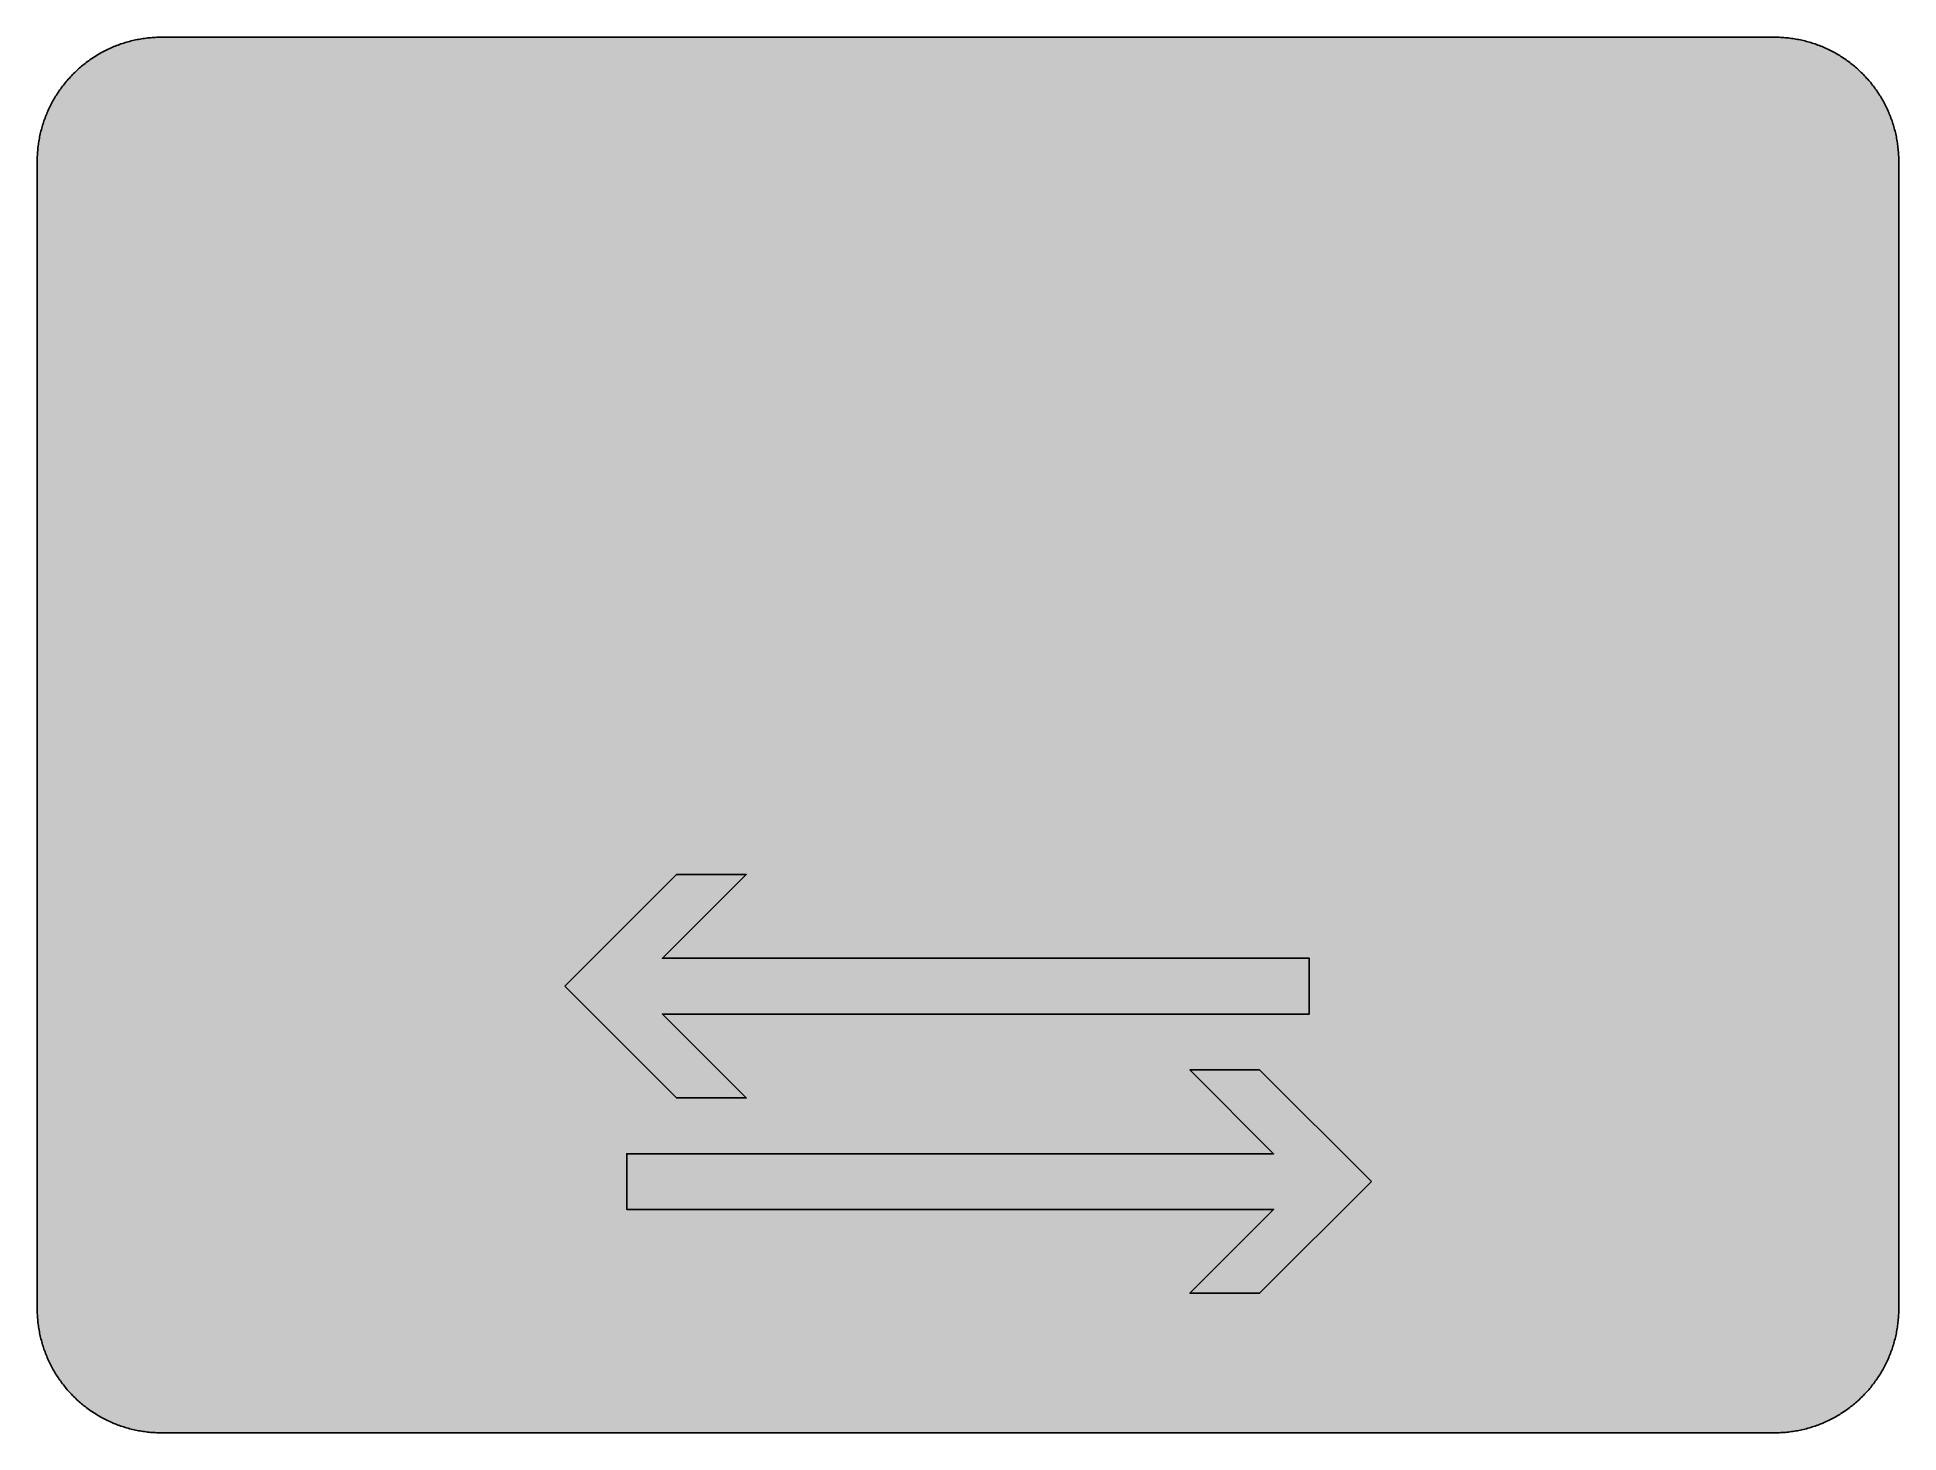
# Model space of a CAD drawing. Header units: millimetres. Extents: x 0 to 212, y 0 to 159.
import ezdxf

# ---------------------------------------------------------------- set-up
doc = ezdxf.new("R2010")
doc.units = ezdxf.units.MM

msp = doc.modelspace()

# ---------------------------------------------------------------- hatches: boundary and pattern name
for color, points in [(254, [(14.1633, 0.0536), (13.9878, 0.0533), (13.8125, 0.0559), (13.6373, 0.061), (13.462, 0.0686), (13.2893, 0.0787), (13.114, 0.0914), (12.9413, 0.1041), (12.7686, 0.1219), (12.5959, 0.1397), (12.4231, 0.16), (12.2504, 0.1829), (12.0777, 0.2057), (11.9075, 0.2337), (11.7373, 0.2616), (11.5672, 0.2921), (11.397, 0.3251), (11.2268, 0.3607), (11.0592, 0.3988), (10.8915, 0.4369), (10.7239, 0.4775), (10.5562, 0.5207), (10.3886, 0.5664), (10.2235, 0.6121), (10.0584, 0.6629), (9.8933, 0.7137), (9.7307, 0.7671), (9.5682, 0.8204), (9.4056, 0.8788), (9.2431, 0.9373), (9.083, 0.9982), (8.923, 1.0617), (8.763, 1.1252), (8.6055, 1.1938), (8.4455, 1.2624), (8.2906, 1.331), (8.1331, 1.4046), (7.9781, 1.4783), (7.8232, 1.5545), (7.6708, 1.6332), (7.5184, 1.7145), (7.366, 1.7958), (7.2161, 1.8796), (7.0663, 1.966), (6.919, 2.0523), (6.7716, 2.1438), (6.6243, 2.2352), (6.4795, 2.3266), (6.3348, 2.4232), (6.19, 2.5197), (6.0477, 2.6187), (5.908, 2.7178), (5.7683, 2.8194), (5.6286, 2.9235), (5.4915, 3.0302), (5.3543, 3.1369), (5.2197, 3.2461), (5.0851, 3.3579), (4.953, 3.4722), (4.8209, 3.5865), (4.6914, 3.7033), (4.5644, 3.8202), (4.4348, 3.9395), (4.3104, 4.0615), (4.1859, 4.1859), (4.0615, 4.3104), (3.9395, 4.4348), (3.8202, 4.5618), (3.7033, 4.6914), (3.5865, 4.8209), (3.4722, 4.953), (3.3579, 5.0851), (3.2487, 5.2197), (3.1369, 5.3543), (3.0302, 5.4915), (2.9235, 5.6286), (2.8194, 5.7683), (2.7178, 5.908), (2.6187, 6.0477), (2.5197, 6.19), (2.4232, 6.3348), (2.3266, 6.477), (2.2352, 6.6243), (2.1438, 6.7691), (2.0523, 6.919), (1.966, 7.0663), (1.8796, 7.2161), (1.7958, 7.366), (1.7145, 7.5184), (1.6332, 7.6708), (1.5545, 7.8232), (1.4783, 7.9781), (1.4046, 8.1331), (1.331, 8.2906), (1.2598, 8.4455), (1.1913, 8.603), (1.1252, 8.763), (1.0592, 8.923), (0.9982, 9.083), (0.9373, 9.2431), (0.8763, 9.4056), (0.8204, 9.5682), (0.7645, 9.7307), (0.7112, 9.8933), (0.6604, 10.0584), (0.6121, 10.2235), (0.5639, 10.3911), (0.5207, 10.5562), (0.4775, 10.7239), (0.4343, 10.8915), (0.3962, 11.0592), (0.3607, 11.2268), (0.3251, 11.397), (0.2921, 11.5672), (0.2616, 11.7373), (0.2311, 11.9075), (0.2057, 12.0802), (0.1803, 12.2504), (0.1575, 12.4231), (0.1372, 12.5959), (0.1194, 12.7686), (0.1041, 12.9413), (0.0889, 13.1166), (0.0787, 13.2893), (0.0686, 13.4645), (0.061, 13.6373), (0.0559, 13.8125), (0.0508, 13.9878), (0.0508, 14.163), (0.0522, 144.6925), (0.0508, 144.8664), (0.0559, 145.0416), (0.061, 145.2169), (0.0686, 145.3896), (0.0787, 145.5649), (0.0889, 145.7376), (0.1041, 145.9128), (0.1194, 146.0856), (0.1372, 146.2583), (0.1575, 146.431), (0.1803, 146.6037), (0.2057, 146.7739), (0.2311, 146.9466), (0.2616, 147.1168), (0.2921, 147.287), (0.3251, 147.4572), (0.3607, 147.6248), (0.3962, 147.795), (0.4343, 147.9626), (0.4775, 148.1303), (0.5207, 148.2979), (0.5639, 148.463), (0.6121, 148.6281), (0.6604, 148.7932), (0.7112, 148.9583), (0.7645, 149.1234), (0.8204, 149.286), (0.8763, 149.4485), (0.9373, 149.6111), (0.9982, 149.7711), (1.0592, 149.9311), (1.1252, 150.0911), (1.1913, 150.2486), (1.2598, 150.4061), (1.331, 150.5636), (1.4046, 150.7185), (1.4783, 150.876), (1.5545, 151.0284), (1.6332, 151.1833), (1.7145, 151.3357), (1.7958, 151.4856), (1.8796, 151.638), (1.966, 151.7879), (2.0523, 151.9352), (2.1438, 152.0825), (2.2352, 152.2298), (2.3266, 152.3746), (2.4232, 152.5194), (2.5197, 152.6616), (2.6187, 152.8039), (2.7178, 152.9461), (2.8194, 153.0858), (2.9235, 153.2255), (3.0302, 153.3627), (3.1369, 153.4973), (3.2487, 153.6344), (3.3579, 153.7665), (3.4722, 153.8986), (3.5865, 154.0307), (3.7033, 154.1602), (3.8202, 154.2898), (3.9395, 154.4168), (4.0615, 154.5438), (4.1859, 154.6682), (4.3104, 154.7901), (4.4348, 154.9121), (4.5644, 155.034), (4.6914, 155.1508), (4.8209, 155.2677), (4.953, 155.382), (5.0851, 155.4937), (5.2197, 155.6055), (5.3543, 155.7147), (5.4915, 155.8239), (5.6286, 155.9281), (5.7683, 156.0322), (5.908, 156.1338), (6.0477, 156.2354), (6.19, 156.3345), (6.3348, 156.431), (6.4795, 156.525), (6.6243, 156.6189), (6.7716, 156.7104), (6.919, 156.7993), (7.0663, 156.8882), (7.2161, 156.9745), (7.366, 157.0584), (7.5184, 157.1396), (7.6708, 157.2209), (7.8232, 157.2971), (7.9781, 157.3733), (8.1331, 157.4495), (8.2906, 157.5206), (8.4455, 157.5918), (8.6055, 157.6603), (8.763, 157.7289), (8.923, 157.7924), (9.083, 157.8559), (9.2431, 157.9169), (9.4056, 157.9753), (9.5682, 158.0337), (9.7307, 158.0871), (9.8933, 158.1404), (10.0584, 158.1912), (10.2235, 158.242), (10.3886, 158.2877), (10.5562, 158.3334), (10.7239, 158.3766), (10.8915, 158.4173), (11.0592, 158.4579), (11.2268, 158.4935), (11.397, 158.529), (11.5672, 158.562), (11.7373, 158.5925), (11.9075, 158.6205), (12.0777, 158.6484), (12.2504, 158.6713), (12.4231, 158.6941), (12.5959, 158.7144), (12.7686, 158.7322), (12.9413, 158.75), (13.114, 158.7627), (13.2893, 158.7754), (13.462, 158.7856), (13.6373, 158.7932), (13.8125, 158.7983), (13.9878, 158.8008), (14.163, 158.8033), (197.6078, 158.8036), (197.7822, 158.8008), (197.9574, 158.7983), (198.1327, 158.7932), (198.3054, 158.7856), (198.4807, 158.7754), (198.6534, 158.7627), (198.8287, 158.75), (199.0014, 158.7322), (199.1741, 158.7144), (199.3468, 158.6941), (199.5195, 158.6713), (199.6897, 158.6484), (199.8624, 158.6205), (200.0326, 158.5925), (200.2028, 158.562), (200.373, 158.529), (200.5432, 158.4935), (200.7108, 158.4579), (200.8784, 158.4173), (201.0461, 158.3766), (201.2137, 158.3334), (201.3788, 158.2877), (201.5465, 158.242), (201.7116, 158.1912), (201.8767, 158.1404), (202.0392, 158.0871), (202.2018, 158.0337), (202.3643, 157.9753), (202.5269, 157.9169), (202.6869, 157.8559), (202.8469, 157.7924), (203.007, 157.7289), (203.167, 157.6603), (203.3245, 157.5918), (203.4794, 157.5206), (203.6369, 157.4495), (203.7918, 157.3733), (203.9468, 157.2971), (204.0992, 157.2209), (204.2516, 157.1396), (204.404, 157.0584), (204.5538, 156.9745), (204.7037, 156.8882), (204.8535, 156.7993), (205.0009, 156.7104), (205.1456, 156.6189), (205.293, 156.525), (205.4352, 156.431), (205.58, 156.3345), (205.7222, 156.2354), (205.8619, 156.1338), (206.0016, 156.0322), (206.1413, 155.9281), (206.2785, 155.8239), (206.4156, 155.7147), (206.5503, 155.6055), (206.6849, 155.4937), (206.817, 155.382), (206.949, 155.2677), (207.0786, 155.1508), (207.2081, 155.034), (207.3351, 154.9121), (207.4596, 154.7901), (207.584, 154.6682), (207.7085, 154.5438), (207.8304, 154.4168), (207.9498, 154.2898), (208.0666, 154.1602), (208.1835, 154.0307), (208.2978, 153.8986), (208.4121, 153.7665), (208.5238, 153.6344), (208.6331, 153.4973), (208.7397, 153.3627), (208.8464, 153.2255), (208.9506, 153.0858), (209.0522, 152.9461), (209.1512, 152.8039), (209.2503, 152.6616), (209.3468, 152.5194), (209.4433, 152.3746), (209.5348, 152.2298), (209.6262, 152.0825), (209.7176, 151.9352), (209.804, 151.7879), (209.8904, 151.638), (209.9742, 151.4856), (210.0555, 151.3357), (210.1367, 151.1833), (210.2155, 151.0284), (210.2917, 150.876), (210.3653, 150.7185), (210.439, 150.5636), (210.5076, 150.4061), (210.5762, 150.2486), (210.6447, 150.0911), (210.7082, 149.9311), (210.7717, 149.7711), (210.8327, 149.6111), (210.8911, 149.4485), (210.9495, 149.286), (211.0029, 149.1234), (211.0562, 148.9583), (211.107, 148.7932), (211.1578, 148.6281), (211.2035, 148.463), (211.2493, 148.2979), (211.2924, 148.1303), (211.3331, 147.9626), (211.3712, 147.795), (211.4093, 147.6248), (211.4448, 147.4572), (211.4779, 147.287), (211.5083, 147.1168), (211.5363, 146.9466), (211.5642, 146.7739), (211.5871, 146.6037), (211.6099, 146.431), (211.6303, 146.2583), (211.648, 146.0856), (211.6658, 145.9128), (211.6785, 145.7376), (211.6912, 145.5649), (211.7014, 145.3896), (211.709, 145.2169), (211.7141, 145.0416), (211.7166, 144.8664), (211.7166, 144.6911), (211.7189, 14.1647), (211.7166, 13.9878), (211.7141, 13.8125), (211.709, 13.6373), (211.7014, 13.4645), (211.6912, 13.2893), (211.6785, 13.1166), (211.6658, 12.9413), (211.648, 12.7686), (211.6303, 12.5959), (211.6099, 12.4231), (211.5871, 12.2504), (211.5642, 12.0802), (211.5363, 11.9075), (211.5083, 11.7373), (211.4779, 11.5672), (211.4448, 11.397), (211.4093, 11.2268), (211.3712, 11.0592), (211.3331, 10.8915), (211.2924, 10.7239), (211.2493, 10.5562), (211.2035, 10.3911), (211.1578, 10.2235), (211.107, 10.0584), (211.0562, 9.8933), (211.0029, 9.7307), (210.9495, 9.5682), (210.8911, 9.4056), (210.8327, 9.2431), (210.7717, 9.083), (210.7082, 8.923), (210.6447, 8.763), (210.5762, 8.603), (210.5076, 8.4455), (210.439, 8.2906), (210.3653, 8.1331), (210.2917, 7.9781), (210.2155, 7.8232), (210.1367, 7.6708), (210.0555, 7.5184), (209.9742, 7.366), (209.8904, 7.2161), (209.804, 7.0663), (209.7176, 6.919), (209.6262, 6.7691), (209.5348, 6.6243), (209.4433, 6.477), (209.3468, 6.3348), (209.2503, 6.19), (209.1512, 6.0477), (209.0522, 5.908), (208.9506, 5.7683), (208.8464, 5.6286), (208.7397, 5.4915), (208.6331, 5.3543), (208.5238, 5.2197), (208.4121, 5.0851), (208.2978, 4.953), (208.1835, 4.8209), (208.0666, 4.6914), (207.9498, 4.5618), (207.8304, 4.4348), (207.7085, 4.3104), (207.584, 4.1859), (207.4596, 4.0615), (207.3351, 3.9395), (207.2081, 3.8202), (207.0786, 3.7033), (206.949, 3.5865), (206.817, 3.4722), (206.6849, 3.3579), (206.5503, 3.2461), (206.4156, 3.1369), (206.2785, 3.0302), (206.1413, 2.9235), (206.0016, 2.8194), (205.8619, 2.7178), (205.7222, 2.6187), (205.58, 2.5197), (205.4352, 2.4232), (205.293, 2.3266), (205.1456, 2.2352), (205.0009, 2.1438), (204.8535, 2.0523), (204.7037, 1.966), (204.5538, 1.8796), (204.404, 1.7958), (204.2516, 1.7145), (204.0992, 1.6332), (203.9468, 1.5545), (203.7918, 1.4783), (203.6369, 1.4046), (203.4794, 1.331), (203.3245, 1.2624), (203.167, 1.1938), (203.007, 1.1252), (202.8469, 1.0617), (202.6869, 0.9982), (202.5269, 0.9373), (202.3643, 0.8788), (202.2018, 0.8204), (202.0392, 0.7671), (201.8767, 0.7137), (201.7116, 0.6629), (201.5465, 0.6121), (201.3788, 0.5664), (201.2137, 0.5207), (201.0461, 0.4775), (200.8784, 0.4369), (200.7108, 0.3988), (200.5432, 0.3607), (200.373, 0.3251), (200.2028, 0.2921), (200.0326, 0.2616), (199.8624, 0.2337), (199.6897, 0.2057), (199.5195, 0.1829), (199.3468, 0.16), (199.1741, 0.1397), (199.0014, 0.1219), (198.8287, 0.1041), (198.6534, 0.0914), (198.4807, 0.0787), (198.3054, 0.0686), (198.1327, 0.061), (197.9574, 0.0559), (197.7822, 0.0533), (197.6069, 0.0533)]), (59, [(60.0244, 50.8536), (72.7244, 63.5536), (80.6619, 63.5536), (71.1369, 54.0286), (144.6911, 54.0286), (144.6911, 47.6786), (71.1369, 47.6786), (80.6619, 38.1536), (72.7244, 38.1536)]), (59, [(151.7467, 28.6286), (139.0467, 15.9286), (131.1092, 15.9286), (140.6342, 25.4536), (67.08, 25.4536), (67.08, 31.8036), (140.6342, 31.8036), (131.1092, 41.3286), (139.0467, 41.3286)])]:
    msp.add_hatch(color=color).paths.add_polyline_path(points)
h = msp.add_hatch(color=59)
h.paths.add_polyline_path([(14.1633, 3.5814), (13.8887, 3.5839), (13.6169, 3.5941), (13.3477, 3.6119), (13.081, 3.6347), (12.8143, 3.6652), (12.5501, 3.7008), (12.2885, 3.7465), (12.0294, 3.7948), (11.7729, 3.8506), (11.5164, 3.9141), (11.2649, 3.9827), (11.016, 4.0564), (10.7671, 4.1351), (10.5232, 4.2215), (10.2819, 4.3129), (10.0432, 4.412), (9.8069, 4.5161), (9.5733, 4.6228), (9.3447, 4.7371), (9.1186, 4.8565), (8.8951, 4.9809), (8.6741, 5.113), (8.4582, 5.2476), (8.2448, 5.3873), (8.0366, 5.5321), (7.8308, 5.682), (7.6276, 5.8369), (7.4295, 5.9969), (7.2365, 6.1595), (7.046, 6.3297), (6.8605, 6.5024), (6.6777, 6.6802), (6.5024, 6.8605), (6.3271, 7.046), (6.1595, 7.2365), (5.9969, 7.432), (5.8369, 7.6302), (5.682, 7.8308), (5.5321, 8.0366), (5.3873, 8.2448), (5.2451, 8.4582), (5.1105, 8.6741), (4.9809, 8.8951), (4.8565, 9.1186), (4.7371, 9.3447), (4.6228, 9.5758), (4.5136, 9.8069), (4.4094, 10.0432), (4.3129, 10.2819), (4.2215, 10.5232), (4.1351, 10.7696), (4.0538, 11.016), (3.9802, 11.2649), (3.9116, 11.5189), (3.8506, 11.7729), (3.7948, 12.0294), (3.744, 12.2911), (3.7008, 12.5527), (3.6627, 12.8143), (3.6322, 13.081), (3.6093, 13.3502), (3.5916, 13.6195), (3.5814, 13.8913), (3.5789, 14.163), (3.58, 144.6925), (3.5814, 144.9654), (3.5916, 145.2347), (3.6093, 145.5064), (3.6322, 145.7731), (3.6627, 146.0398), (3.7008, 146.304), (3.744, 146.5656), (3.7948, 146.8247), (3.8506, 147.0812), (3.9116, 147.3352), (3.9802, 147.5892), (4.0538, 147.8382), (4.1351, 148.0845), (4.2215, 148.3309), (4.3129, 148.5722), (4.4094, 148.811), (4.5136, 149.0472), (4.6228, 149.2783), (4.7371, 149.5095), (4.8565, 149.7355), (4.9809, 149.9591), (5.1105, 150.1775), (5.2451, 150.3959), (5.3873, 150.6093), (5.5321, 150.8176), (5.682, 151.0233), (5.8369, 151.224), (5.9969, 151.4221), (6.1595, 151.6177), (6.3271, 151.8056), (6.5024, 151.9936), (6.6777, 152.1739), (6.8605, 152.3517), (7.046, 152.5245), (7.2365, 152.6946), (7.4295, 152.8572), (7.6276, 153.0172), (7.8308, 153.1722), (8.0366, 153.322), (8.2448, 153.4668), (8.4582, 153.6065), (8.6741, 153.7411), (8.8951, 153.8732), (9.1186, 153.9977), (9.3447, 154.117), (9.5733, 154.2313), (9.8069, 154.3406), (10.0432, 154.4422), (10.2819, 154.5412), (10.5232, 154.6327), (10.7671, 154.719), (11.016, 154.7978), (11.2649, 154.874), (11.5164, 154.9425), (11.7729, 155.0035), (12.0294, 155.0594), (12.2885, 155.1102), (12.5501, 155.1534), (12.8143, 155.1889), (13.081, 155.2194), (13.3477, 155.2448), (13.6169, 155.26), (13.8887, 155.2702), (14.163, 155.2753), (197.6078, 155.2758), (197.8787, 155.2702), (198.1505, 155.26), (198.4197, 155.2448), (198.689, 155.2194), (198.9557, 155.1889), (199.2173, 155.1534), (199.4789, 155.1102), (199.7405, 155.0594), (199.9971, 155.0035), (200.2511, 154.9425), (200.5051, 154.874), (200.754, 154.7978), (201.0004, 154.719), (201.2467, 154.6327), (201.488, 154.5412), (201.7268, 154.4422), (201.963, 154.3406), (202.1942, 154.2313), (202.4253, 154.117), (202.6514, 153.9977), (202.8749, 153.8732), (203.0959, 153.7411), (203.3118, 153.6065), (203.5251, 153.4668), (203.7334, 153.322), (203.9391, 153.1722), (204.1398, 153.0172), (204.3379, 152.8572), (204.5335, 152.6946), (204.724, 152.5245), (204.9094, 152.3517), (205.0898, 152.1739), (205.2676, 151.9936), (205.4403, 151.8056), (205.6105, 151.6177), (205.773, 151.4221), (205.933, 151.224), (206.088, 151.0233), (206.2378, 150.8176), (206.3826, 150.6093), (206.5223, 150.3959), (206.6569, 150.1775), (206.789, 149.9591), (206.9135, 149.7355), (207.0329, 149.5095), (207.1472, 149.2783), (207.2538, 149.0472), (207.358, 148.811), (207.457, 148.5722), (207.5485, 148.3309), (207.6348, 148.0845), (207.7136, 147.8382), (207.7872, 147.5892), (207.8558, 147.3352), (207.9193, 147.0812), (207.9752, 146.8247), (208.0235, 146.5656), (208.0692, 146.304), (208.1047, 146.0398), (208.1352, 145.7731), (208.1581, 145.5064), (208.1759, 145.2347), (208.186, 144.9654), (208.1911, 144.6911), (208.1911, 14.1647), (208.186, 13.8913), (208.1759, 13.6195), (208.1581, 13.3502), (208.1352, 13.081), (208.1047, 12.8143), (208.0692, 12.5527), (208.0235, 12.2911), (207.9752, 12.0294), (207.9193, 11.7729), (207.8558, 11.5189), (207.7872, 11.2649), (207.7136, 11.016), (207.6348, 10.7696), (207.5485, 10.5232), (207.457, 10.2819), (207.358, 10.0432), (207.2538, 9.8069), (207.1472, 9.5758), (207.0329, 9.3447), (206.9135, 9.1186), (206.789, 8.8951), (206.6569, 8.6741), (206.5223, 8.4582), (206.3826, 8.2448), (206.2378, 8.0366), (206.088, 7.8308), (205.933, 7.6302), (205.773, 7.432), (205.6105, 7.2365), (205.4403, 7.046), (205.2676, 6.8605), (205.0898, 6.6802), (204.9094, 6.5024), (204.724, 6.3297), (204.5335, 6.1595), (204.3379, 5.9969), (204.1398, 5.8369), (203.9391, 5.682), (203.7334, 5.5321), (203.5251, 5.3873), (203.3118, 5.2476), (203.0959, 5.113), (202.8749, 4.9809), (202.6514, 4.8565), (202.4253, 4.7371), (202.1942, 4.6228), (201.963, 4.5161), (201.7268, 4.412), (201.488, 4.3129), (201.2467, 4.2215), (201.0004, 4.1351), (200.754, 4.0564), (200.5051, 3.9827), (200.2511, 3.9141), (199.9971, 3.8506), (199.7405, 3.7948), (199.4789, 3.7465), (199.2173, 3.7008), (198.9557, 3.6652), (198.689, 3.6347), (198.4197, 3.6119), (198.1505, 3.5941), (197.8787, 3.5839), (197.6069, 3.5789)])
h.paths.add_polyline_path([(14.1633, 8.8731), (14.0259, 8.8748), (13.8887, 8.8798), (13.7541, 8.8875), (13.622, 8.9002), (13.4874, 8.9154), (13.3553, 8.9332), (13.2258, 8.9535), (13.0962, 8.9789), (12.9667, 9.0068), (12.8397, 9.0373), (12.7127, 9.0729), (12.5882, 9.1084), (12.4663, 9.1491), (12.3419, 9.1923), (12.2225, 9.238), (12.1031, 9.2888), (11.9837, 9.3396), (11.8694, 9.3929), (11.7526, 9.4513), (11.6408, 9.5098), (11.5291, 9.5733), (11.4198, 9.6368), (11.3106, 9.7053), (11.2039, 9.7765), (11.0998, 9.8476), (10.9957, 9.9238), (10.8966, 10), (10.7975, 10.0787), (10.6985, 10.1625), (10.6045, 10.2464), (10.5105, 10.3327), (10.4216, 10.4216), (10.3327, 10.5131), (10.2464, 10.6045), (10.16, 10.701), (10.0787, 10.7975), (10, 10.8966), (9.9212, 10.9982), (9.8476, 11.0998), (9.7739, 11.2039), (9.7053, 11.3106), (9.6368, 11.4198), (9.5707, 11.5291), (9.5098, 11.6408), (9.4488, 11.7551), (9.3929, 11.8694), (9.337, 11.9863), (9.2862, 12.1031), (9.238, 12.2225), (9.1923, 12.3444), (9.1491, 12.4663), (9.1084, 12.5908), (9.0703, 12.7152), (9.0373, 12.8397), (9.0068, 12.9692), (8.9789, 13.0962), (8.9535, 13.2258), (8.9306, 13.3579), (8.9129, 13.4899), (8.8976, 13.622), (8.8849, 13.7566), (8.8773, 13.8913), (8.8722, 14.0259), (8.8697, 14.163), (8.8717, 144.6925), (8.8722, 144.8283), (8.8773, 144.9629), (8.8849, 145.0975), (8.8976, 145.2321), (8.9129, 145.3642), (8.9306, 145.4963), (8.9535, 145.6284), (8.9789, 145.7579), (9.0068, 145.8849), (9.0373, 146.0144), (9.0703, 146.1389), (9.1084, 146.2634), (9.1491, 146.3878), (9.1923, 146.5097), (9.238, 146.6317), (9.2862, 146.751), (9.337, 146.8679), (9.3929, 146.9847), (9.4488, 147.099), (9.5098, 147.2133), (9.5707, 147.3251), (9.6368, 147.4343), (9.7053, 147.5435), (9.7739, 147.6502), (9.8476, 147.7543), (9.9212, 147.8559), (10, 147.9575), (10.0787, 148.0566), (10.16, 148.1531), (10.2464, 148.2496), (10.3327, 148.3411), (10.4216, 148.4325), (10.5105, 148.5214), (10.6045, 148.6078), (10.6985, 148.6916), (10.7975, 148.7754), (10.8966, 148.8542), (10.9957, 148.9304), (11.0998, 149.0066), (11.2039, 149.0777), (11.3106, 149.1488), (11.4198, 149.2174), (11.5291, 149.2809), (11.6408, 149.3444), (11.7526, 149.4028), (11.8694, 149.4612), (11.9837, 149.5146), (12.1031, 149.5679), (12.2225, 149.6162), (12.3419, 149.6619), (12.4663, 149.7051), (12.5882, 149.7457), (12.7127, 149.7813), (12.8397, 149.8168), (12.9667, 149.8473), (13.0962, 149.8752), (13.2258, 149.9006), (13.3553, 149.921), (13.4874, 149.9413), (13.622, 149.9565), (13.7541, 149.9667), (13.8887, 149.9768), (14.0259, 149.9819), (14.163, 149.9819), (197.6078, 149.9842), (197.7441, 149.9819), (197.8787, 149.9768), (198.0133, 149.9667), (198.1479, 149.9565), (198.28, 149.9413), (198.4121, 149.921), (198.5442, 149.9006), (198.6737, 149.8752), (198.8007, 149.8473), (198.9303, 149.8168), (199.0547, 149.7813), (199.1792, 149.7457), (199.3036, 149.7051), (199.4256, 149.6619), (199.5475, 149.6162), (199.6669, 149.5679), (199.7837, 149.5146), (199.9005, 149.4612), (200.0148, 149.4028), (200.1291, 149.3444), (200.2409, 149.2809), (200.3501, 149.2174), (200.4593, 149.1488), (200.566, 149.0777), (200.6702, 149.0066), (200.7718, 148.9304), (200.8734, 148.8542), (200.9724, 148.7754), (201.0689, 148.6916), (201.1655, 148.6078), (201.2569, 148.5214), (201.3483, 148.4325), (201.4372, 148.3411), (201.5236, 148.2496), (201.6074, 148.1531), (201.6912, 148.0566), (201.77, 147.9575), (201.8462, 147.8559), (201.9224, 147.7543), (201.9935, 147.6502), (202.0646, 147.5435), (202.1332, 147.4343), (202.1967, 147.3251), (202.2602, 147.2133), (202.3186, 147.099), (202.377, 146.9847), (202.4304, 146.8679), (202.4812, 146.751), (202.532, 146.6317), (202.5777, 146.5097), (202.6209, 146.3878), (202.6615, 146.2634), (202.6971, 146.1389), (202.7326, 146.0144), (202.7631, 145.8849), (202.7911, 145.7579), (202.8165, 145.6284), (202.8368, 145.4963), (202.8546, 145.3642), (202.8698, 145.2321), (202.8825, 145.0975), (202.8901, 144.9629), (202.8952, 144.8283), (202.8977, 144.6911), (202.8994, 14.1647), (202.8952, 14.0259), (202.8901, 13.8913), (202.8825, 13.7566), (202.8698, 13.622), (202.8546, 13.4899), (202.8368, 13.3579), (202.8165, 13.2258), (202.7911, 13.0962), (202.7631, 12.9692), (202.7326, 12.8397), (202.6971, 12.7152), (202.6615, 12.5908), (202.6209, 12.4663), (202.5777, 12.3444), (202.532, 12.2225), (202.4812, 12.1031), (202.4304, 11.9863), (202.377, 11.8694), (202.3186, 11.7551), (202.2602, 11.6408), (202.1967, 11.5291), (202.1332, 11.4198), (202.0646, 11.3106), (201.9935, 11.2039), (201.9224, 11.0998), (201.8462, 10.9982), (201.77, 10.8966), (201.6912, 10.7975), (201.6074, 10.701), (201.5236, 10.6045), (201.4372, 10.5131), (201.3483, 10.4216), (201.2569, 10.3327), (201.1655, 10.2464), (201.0689, 10.1625), (200.9724, 10.0787), (200.8734, 10), (200.7718, 9.9238), (200.6702, 9.8476), (200.566, 9.7765), (200.4593, 9.7053), (200.3501, 9.6368), (200.2409, 9.5733), (200.1291, 9.5098), (200.0148, 9.4513), (199.9005, 9.3929), (199.7837, 9.3396), (199.6669, 9.2888), (199.5475, 9.238), (199.4256, 9.1923), (199.3036, 9.1491), (199.1792, 9.1084), (199.0547, 9.0729), (198.9303, 9.0373), (198.8007, 9.0068), (198.6737, 8.9789), (198.5442, 8.9535), (198.4121, 8.9332), (198.28, 8.9154), (198.1479, 8.9002), (198.0133, 8.8875), (197.8787, 8.8798), (197.7441, 8.8748), (197.6069, 8.8722)], flags=16)
h = msp.add_hatch(color=59)
h.paths.add_polyline_path([(177.8522, 119.9981), (177.8522, 115.7647), (175.03, 115.7647), (184.6104, 96.6043), (184.6174, 96.5835), (184.6275, 96.5657), (184.6351, 96.5479), (184.6453, 96.5302), (184.6529, 96.5098), (184.6605, 96.4921), (184.6707, 96.4743), (184.6783, 96.454), (184.6859, 96.4362), (184.6936, 96.4159), (184.7012, 96.3981), (184.7088, 96.3778), (184.7164, 96.36), (184.724, 96.3397), (184.7317, 96.3219), (184.7393, 96.3016), (184.7444, 96.2838), (184.752, 96.2635), (184.7571, 96.2457), (184.7647, 96.2254), (184.7698, 96.205), (184.7774, 96.1873), (184.7825, 96.1669), (184.7901, 96.1466), (184.7952, 96.1288), (184.8002, 96.1085), (184.8053, 96.0882), (184.8104, 96.0679), (184.8155, 96.0501), (184.8206, 96.0298), (184.8256, 96.0095), (184.8307, 95.9891), (184.8358, 95.9688), (184.8409, 95.9485), (184.8434, 95.9307), (184.8485, 95.9104), (184.8536, 95.8901), (184.8561, 95.8698), (184.8612, 95.8494), (184.8637, 95.8291), (184.8663, 95.8088), (184.8714, 95.7885), (184.8739, 95.7682), (184.8764, 95.7478), (184.879, 95.7275), (184.8815, 95.7072), (184.8841, 95.6894), (184.8866, 95.6691), (184.8891, 95.6488), (184.8917, 95.6285), (184.8942, 95.6056), (184.8968, 95.5853), (184.8968, 95.565), (184.8993, 95.5446), (184.8993, 95.5243), (184.9018, 95.504), (184.9018, 95.4837), (184.9044, 95.4634), (184.9044, 95.443), (184.9044, 95.4227), (184.9069, 95.4024), (184.9069, 95.3821), (184.9069, 95.3618), (184.9069, 95.3414), (184.9078, 86.1314), (184.9044, 85.9841), (184.8993, 85.8393), (184.8891, 85.6945), (184.8764, 85.5523), (184.8612, 85.41), (184.8409, 85.2703), (184.818, 85.1306), (184.7926, 84.9935), (184.7621, 84.8538), (184.7291, 84.7192), (184.6936, 84.5845), (184.6529, 84.4499), (184.6097, 84.3204), (184.564, 84.1883), (184.5158, 84.0588), (184.4624, 83.9318), (184.4091, 83.8073), (184.3507, 83.6828), (184.2897, 83.5609), (184.2262, 83.439), (184.1602, 83.3196), (184.089, 83.2028), (184.0179, 83.0885), (183.9417, 82.9742), (183.8655, 82.8624), (183.7842, 82.7532), (183.703, 82.644), (183.6191, 82.5398), (183.5302, 82.4357), (183.4413, 82.3341), (183.3474, 82.235), (183.2534, 82.1385), (183.1569, 82.0445), (183.0578, 81.9506), (182.9562, 81.8617), (182.8521, 81.7753), (182.7479, 81.6889), (182.6387, 81.6077), (182.5295, 81.5264), (182.4177, 81.4502), (182.306, 81.374), (182.1891, 81.3029), (182.0723, 81.2343), (181.9529, 81.1657), (181.831, 81.1022), (181.7091, 81.0412), (181.5846, 80.9854), (181.4601, 80.9295), (181.3331, 80.8761), (181.2036, 80.8279), (181.0741, 80.7822), (180.942, 80.739), (180.8074, 80.7009), (180.6727, 80.6628), (180.5381, 80.6298), (180.401, 80.5993), (180.2613, 80.5739), (180.1216, 80.551), (179.9819, 80.5307), (179.8396, 80.5155), (179.6974, 80.5028), (179.5526, 80.4926), (179.4078, 80.4875), (179.263, 80.485), (32.5078, 80.487), (32.3596, 80.4875), (32.2148, 80.4926), (32.0726, 80.5028), (31.9303, 80.5155), (31.7881, 80.5307), (31.6459, 80.551), (31.5087, 80.5739), (31.369, 80.5993), (31.2318, 80.6298), (31.0972, 80.6628), (30.9626, 80.7009), (30.828, 80.739), (30.6959, 80.7822), (30.5664, 80.8279), (30.4368, 80.8761), (30.3098, 80.9295), (30.1828, 80.9854), (30.0609, 81.0412), (29.9364, 81.1022), (29.8171, 81.1657), (29.6977, 81.2343), (29.5808, 81.3029), (29.464, 81.374), (29.3497, 81.4502), (29.2405, 81.5264), (29.1287, 81.6077), (29.022, 81.6889), (28.9154, 81.7753), (28.8138, 81.8617), (28.7122, 81.9506), (28.6131, 82.0445), (28.5166, 82.1385), (28.4201, 82.235), (28.3286, 82.3341), (28.2397, 82.4357), (28.1508, 82.5398), (28.067, 82.644), (27.9832, 82.7532), (27.9044, 82.8624), (27.8257, 82.9742), (27.752, 83.0885), (27.6784, 83.2028), (27.6098, 83.3196), (27.5438, 83.439), (27.4803, 83.5609), (27.4193, 83.6828), (27.3609, 83.8073), (27.305, 83.9318), (27.2542, 84.0588), (27.2034, 84.1883), (27.1577, 84.3204), (27.117, 84.4499), (27.0764, 84.5845), (27.0408, 84.7192), (27.0078, 84.8538), (26.9773, 84.9935), (26.9494, 85.1306), (26.9265, 85.2703), (26.9062, 85.41), (26.891, 85.5523), (26.8783, 85.6945), (26.8707, 85.8393), (26.863, 85.9841), (26.863, 86.1289), (26.8633, 95.3421), (26.863, 95.3618), (26.863, 95.3821), (26.863, 95.4024), (26.863, 95.4227), (26.863, 95.443), (26.8656, 95.4634), (26.8656, 95.4837), (26.8656, 95.504), (26.8681, 95.5243), (26.8707, 95.5446), (26.8707, 95.565), (26.8732, 95.5853), (26.8757, 95.6056), (26.8757, 95.6285), (26.8783, 95.6488), (26.8808, 95.6691), (26.8834, 95.6894), (26.8859, 95.7072), (26.8884, 95.7275), (26.891, 95.7478), (26.8961, 95.7682), (26.8986, 95.7885), (26.9011, 95.8088), (26.9037, 95.8291), (26.9088, 95.8494), (26.9113, 95.8698), (26.9164, 95.8901), (26.9189, 95.9104), (26.924, 95.9307), (26.9291, 95.9485), (26.9342, 95.9688), (26.9367, 95.9891), (26.9418, 96.0095), (26.9469, 96.0298), (26.9519, 96.0501), (26.957, 96.0679), (26.9621, 96.0882), (26.9697, 96.1085), (26.9748, 96.1288), (26.9799, 96.1466), (26.985, 96.1669), (26.9926, 96.1873), (26.9977, 96.205), (27.0053, 96.2254), (27.0104, 96.2457), (27.018, 96.2635), (27.0256, 96.2838), (27.0307, 96.3016), (27.0383, 96.3219), (27.0459, 96.3397), (27.0535, 96.36), (27.0612, 96.3778), (27.0688, 96.3981), (27.0764, 96.4159), (27.084, 96.4362), (27.0916, 96.454), (27.0993, 96.4743), (27.1094, 96.4921), (27.117, 96.5098), (27.1247, 96.5302), (27.1348, 96.5479), (27.1424, 96.5657), (27.1526, 96.5835), (27.1602, 96.6038), (36.7411, 115.7647), (33.9189, 115.7647), (33.9189, 119.9981), (59.3189, 119.9981), (60.73, 121.4092), (72.3015, 121.4092), (56.6388, 131.8503), (74.8411, 143.987), (93.0451, 131.8503), (77.3825, 121.4092), (88.9522, 121.4092), (90.3633, 119.9981)])
h.paths.add_polyline_path([(166.5633, 115.7647), (172.5069, 115.7647), (178.81, 103.1554), (178.8236, 103.1215), (178.8414, 103.091), (178.8566, 103.058), (178.8719, 103.0249), (178.8871, 102.9919), (178.8998, 102.9589), (178.9151, 102.9259), (178.9303, 102.8929), (178.943, 102.8624), (178.9582, 102.8294), (178.9709, 102.7938), (178.9836, 102.7608), (178.9963, 102.7278), (179.009, 102.6947), (179.0217, 102.6617), (179.0344, 102.6287), (179.0471, 102.5957), (179.0598, 102.5601), (179.07, 102.5271), (179.0827, 102.4941), (179.0929, 102.4585), (179.103, 102.4255), (179.1157, 102.3899), (179.1259, 102.3569), (179.136, 102.3214), (179.1437, 102.2883), (179.1538, 102.2528), (179.164, 102.2198), (179.1741, 102.1842), (179.1818, 102.1512), (179.1894, 102.1156), (179.1995, 102.0801), (179.2072, 102.047), (179.2148, 102.0115), (179.2224, 101.9759), (179.23, 101.9404), (179.2376, 101.9073), (179.2427, 101.8718), (179.2503, 101.8362), (179.2554, 101.8007), (179.263, 101.7651), (179.2681, 101.7295), (179.2732, 101.6965), (179.2783, 101.661), (179.2834, 101.6254), (179.2884, 101.5898), (179.2935, 101.5543), (179.2986, 101.5187), (179.3011, 101.4832), (179.3062, 101.4476), (179.3088, 101.412), (179.3113, 101.3765), (179.3164, 101.3409), (179.3189, 101.3054), (179.3215, 101.2698), (179.324, 101.2342), (179.324, 101.1987), (179.3265, 101.1631), (179.3291, 101.125), (179.3291, 101.0895), (179.3291, 101.0539), (179.3316, 101.0183), (179.3316, 100.9828), (179.3316, 100.9472), (179.3291, 100.8202), (179.324, 100.6932), (179.3164, 100.5662), (179.3062, 100.4418), (179.291, 100.3173), (179.2732, 100.1954), (179.2529, 100.0735), (179.23, 99.9515), (179.2046, 99.8322), (179.1767, 99.7128), (179.1437, 99.5934), (179.1081, 99.4766), (179.0725, 99.3623), (179.0319, 99.248), (178.9887, 99.1362), (178.943, 99.0244), (178.8947, 98.9127), (178.8439, 98.806), (178.7906, 98.6968), (178.7347, 98.5926), (178.6763, 98.4885), (178.6153, 98.3844), (178.5518, 98.2853), (178.4883, 98.1837), (178.4198, 98.0872), (178.3486, 97.9907), (178.2775, 97.8967), (178.2039, 97.8052), (178.1277, 97.7138), (178.0489, 97.6249), (177.9676, 97.5385), (177.8838, 97.4547), (177.8, 97.3709), (177.7136, 97.2896), (177.6247, 97.2109), (177.5333, 97.1347), (177.4419, 97.061), (177.3479, 96.9899), (177.2514, 96.9188), (177.1523, 96.8502), (177.0532, 96.7867), (176.9542, 96.7232), (176.85, 96.6622), (176.7459, 96.6038), (176.6392, 96.5479), (176.5325, 96.4946), (176.4233, 96.4438), (176.3141, 96.3955), (176.2023, 96.3498), (176.0906, 96.3066), (175.9763, 96.2685), (175.862, 96.2304), (175.7451, 96.1949), (175.6258, 96.1644), (175.5064, 96.1339), (175.387, 96.1085), (175.2676, 96.0857), (175.1432, 96.0653), (175.0212, 96.0476), (174.8968, 96.0323), (174.7723, 96.0222), (174.6453, 96.0145), (174.5209, 96.0095), (174.3913, 96.0069), (166.5633, 96.0092)], flags=16)
h.paths.add_polyline_path([(160.9189, 115.7647), (160.9903, 115.763), (161.0639, 115.7605), (161.1351, 115.7554), (161.2062, 115.7478), (161.2773, 115.7402), (161.3484, 115.73), (161.417, 115.7199), (161.4856, 115.7072), (161.5542, 115.6919), (161.6227, 115.6741), (161.6913, 115.6564), (161.7574, 115.636), (161.8234, 115.6157), (161.8894, 115.5929), (161.9529, 115.5675), (162.0164, 115.5421), (162.0799, 115.5141), (162.1409, 115.4862), (162.2019, 115.4557), (162.2628, 115.4227), (162.3238, 115.3897), (162.3822, 115.3541), (162.4381, 115.3185), (162.4965, 115.2804), (162.5524, 115.2423), (162.6057, 115.2017), (162.6616, 115.1611), (162.7124, 115.1179), (162.7657, 115.0747), (162.8165, 115.0315), (162.8648, 114.9833), (162.9131, 114.9375), (162.9613, 114.8893), (163.007, 114.8385), (163.0528, 114.7877), (163.0959, 114.7369), (163.1391, 114.6835), (163.1798, 114.6302), (163.2204, 114.5743), (163.2585, 114.5184), (163.2966, 114.4626), (163.3322, 114.4041), (163.3652, 114.3457), (163.4007, 114.2873), (163.4312, 114.2263), (163.4617, 114.1654), (163.4896, 114.1019), (163.5176, 114.0409), (163.543, 113.9749), (163.5684, 113.9114), (163.5912, 113.8453), (163.6141, 113.7793), (163.6319, 113.7133), (163.6522, 113.6472), (163.6674, 113.5786), (163.6827, 113.5101), (163.6954, 113.4415), (163.7081, 113.3704), (163.7182, 113.3018), (163.7259, 113.2307), (163.7309, 113.1595), (163.736, 113.0859), (163.7386, 113.0148), (163.7411, 112.9411), (163.7411, 86.1314), (163.7386, 86.0577), (163.736, 85.9841), (163.7309, 85.913), (163.7259, 85.8418), (163.7182, 85.7707), (163.7081, 85.6996), (163.6954, 85.631), (163.6827, 85.5599), (163.6674, 85.4913), (163.6522, 85.4253), (163.6319, 85.3567), (163.6141, 85.2907), (163.5912, 85.2246), (163.5684, 85.1586), (163.543, 85.0951), (163.5176, 85.0316), (163.4896, 84.9681), (163.4617, 84.9071), (163.4312, 84.8436), (163.4007, 84.7852), (163.3652, 84.7242), (163.3322, 84.6658), (163.2966, 84.6074), (163.2585, 84.5515), (163.2204, 84.4956), (163.1798, 84.4398), (163.1391, 84.3864), (163.0959, 84.3356), (163.0528, 84.2823), (163.007, 84.2315), (162.9613, 84.1832), (162.9131, 84.135), (162.8648, 84.0867), (162.8165, 84.041), (162.7657, 83.9953), (162.7124, 83.9521), (162.6616, 83.9089), (162.6057, 83.8683), (162.5524, 83.8276), (162.4965, 83.7895), (162.4381, 83.7514), (162.3822, 83.7159), (162.3238, 83.6803), (162.2628, 83.6473), (162.2019, 83.6168), (162.1409, 83.5863), (162.0799, 83.5558), (162.0164, 83.5304), (161.9529, 83.5025), (161.8894, 83.4796), (161.8234, 83.4568), (161.7574, 83.4339), (161.6913, 83.4161), (161.6227, 83.3958), (161.5542, 83.3806), (161.4856, 83.3653), (161.417, 83.3526), (161.3484, 83.3399), (161.2773, 83.3298), (161.2062, 83.3222), (161.1351, 83.3171), (161.0639, 83.312), (160.9903, 83.3095), (160.9166, 83.3069), (149.63, 83.3092), (149.5552, 83.3095), (149.4841, 83.312), (149.4104, 83.3171), (149.3393, 83.3222), (149.2682, 83.3298), (149.1996, 83.3399), (149.1285, 83.3526), (149.0599, 83.3653), (148.9913, 83.3806), (148.9227, 83.3958), (148.8567, 83.4161), (148.7907, 83.4339), (148.7246, 83.4568), (148.6586, 83.4796), (148.5951, 83.5025), (148.529, 83.5304), (148.4681, 83.5558), (148.4046, 83.5863), (148.3436, 83.6168), (148.2827, 83.6473), (148.2242, 83.6803), (148.1658, 83.7159), (148.1074, 83.7514), (148.0515, 83.7895), (147.9956, 83.8276), (147.9398, 83.8683), (147.8864, 83.9089), (147.8331, 83.9521), (147.7823, 83.9953), (147.7315, 84.041), (147.6807, 84.0867), (147.6324, 84.135), (147.5867, 84.1832), (147.5384, 84.2315), (147.4953, 84.2823), (147.4521, 84.3356), (147.4089, 84.3864), (147.3683, 84.4398), (147.3276, 84.4956), (147.2895, 84.5515), (147.2514, 84.6074), (147.2159, 84.6658), (147.1803, 84.7242), (147.1473, 84.7852), (147.1143, 84.8436), (147.0838, 84.9071), (147.0558, 84.9681), (147.0279, 85.0316), (147.0025, 85.0951), (146.9771, 85.1586), (146.9542, 85.2246), (146.9339, 85.2907), (146.9136, 85.3567), (146.8958, 85.4253), (146.878, 85.4913), (146.8628, 85.5599), (146.8501, 85.631), (146.8399, 85.6996), (146.8298, 85.7707), (146.8222, 85.8418), (146.8145, 85.913), (146.8095, 85.9841), (146.8069, 86.0577), (146.8069, 86.1289), (146.8078, 112.9425), (146.8069, 113.0148), (146.8095, 113.0859), (146.8145, 113.1595), (146.8222, 113.2307), (146.8298, 113.3018), (146.8399, 113.3704), (146.8501, 113.4415), (146.8628, 113.5101), (146.878, 113.5786), (146.8958, 113.6472), (146.9136, 113.7133), (146.9339, 113.7793), (146.9542, 113.8453), (146.9771, 113.9114), (147.0025, 113.9749), (147.0279, 114.0409), (147.0558, 114.1019), (147.0838, 114.1654), (147.1143, 114.2263), (147.1473, 114.2873), (147.1803, 114.3457), (147.2159, 114.4041), (147.2514, 114.4626), (147.2895, 114.5184), (147.3276, 114.5743), (147.3683, 114.6302), (147.4089, 114.6835), (147.4521, 114.7369), (147.4953, 114.7877), (147.5384, 114.8385), (147.5867, 114.8893), (147.6324, 114.9375), (147.6807, 114.9833), (147.7315, 115.0315), (147.7823, 115.0747), (147.8331, 115.1179), (147.8864, 115.1611), (147.9398, 115.2017), (147.9956, 115.2423), (148.0515, 115.2804), (148.1074, 115.3185), (148.1658, 115.3541), (148.2242, 115.3897), (148.2827, 115.4227), (148.3436, 115.4557), (148.4046, 115.4862), (148.4681, 115.5141), (148.529, 115.5421), (148.5951, 115.5675), (148.6586, 115.5929), (148.7246, 115.6157), (148.7907, 115.636), (148.8567, 115.6564), (148.9227, 115.6741), (148.9913, 115.6919), (149.0599, 115.7072), (149.1285, 115.7199), (149.1996, 115.73), (149.2682, 115.7402), (149.3393, 115.7478), (149.4104, 115.7554), (149.4841, 115.7605), (149.5552, 115.763), (149.6289, 115.763)], flags=16)
h.paths.add_polyline_path([(141.1633, 115.7647), (141.2342, 115.763), (141.3078, 115.7605), (141.3789, 115.7554), (141.4501, 115.7478), (141.5212, 115.7402), (141.5923, 115.73), (141.6609, 115.7199), (141.732, 115.7072), (141.8006, 115.6919), (141.8666, 115.6741), (141.9352, 115.6564), (142.0012, 115.636), (142.0673, 115.6157), (142.1333, 115.5929), (142.1968, 115.5675), (142.2603, 115.5421), (142.3238, 115.5141), (142.3873, 115.4862), (142.4483, 115.4557), (142.5067, 115.4227), (142.5677, 115.3897), (142.6261, 115.3541), (142.6845, 115.3185), (142.7404, 115.2804), (142.7963, 115.2423), (142.8521, 115.2017), (142.9055, 115.1611), (142.9588, 115.1179), (143.0096, 115.0747), (143.0604, 115.0315), (143.1087, 114.9833), (143.1569, 114.9375), (143.2052, 114.8893), (143.2509, 114.8385), (143.2966, 114.7877), (143.3398, 114.7369), (143.383, 114.6835), (143.4236, 114.6302), (143.4643, 114.5743), (143.5024, 114.5184), (143.5405, 114.4626), (143.576, 114.4041), (143.6116, 114.3457), (143.6446, 114.2873), (143.6751, 114.2263), (143.7056, 114.1654), (143.7361, 114.1019), (143.7615, 114.0409), (143.7894, 113.9749), (143.8123, 113.9114), (143.8351, 113.8453), (143.858, 113.7793), (143.8783, 113.7133), (143.8961, 113.6472), (143.9113, 113.5786), (143.9266, 113.5101), (143.9393, 113.4415), (143.952, 113.3704), (143.9621, 113.3018), (143.9697, 113.2307), (143.9748, 113.1595), (143.9799, 113.0859), (143.9824, 113.0148), (143.985, 112.9411), (143.9855, 98.8314), (143.9824, 98.7577), (143.9799, 98.6841), (143.9748, 98.613), (143.9697, 98.5418), (143.9621, 98.4707), (143.952, 98.3996), (143.9393, 98.331), (143.9266, 98.2599), (143.9113, 98.1913), (143.8961, 98.1253), (143.8783, 98.0567), (143.858, 97.9907), (143.8351, 97.9246), (143.8123, 97.8586), (143.7894, 97.7951), (143.7615, 97.7316), (143.7361, 97.6681), (143.7056, 97.6071), (143.6751, 97.5436), (143.6446, 97.4852), (143.6116, 97.4242), (143.576, 97.3658), (143.5405, 97.3074), (143.5024, 97.2515), (143.4643, 97.1956), (143.4236, 97.1398), (143.383, 97.0864), (143.3398, 97.0356), (143.2966, 96.9823), (143.2509, 96.9315), (143.2052, 96.8832), (143.1569, 96.835), (143.1087, 96.7867), (143.0604, 96.741), (143.0096, 96.6953), (142.9588, 96.6521), (142.9055, 96.6089), (142.8521, 96.5683), (142.7963, 96.5276), (142.7404, 96.4895), (142.6845, 96.4514), (142.6261, 96.4159), (142.5677, 96.3803), (142.5067, 96.3473), (142.4483, 96.3168), (142.3873, 96.2863), (142.3238, 96.2558), (142.2603, 96.2304), (142.1968, 96.2025), (142.1333, 96.1796), (142.0673, 96.1568), (142.0012, 96.1339), (141.9352, 96.1161), (141.8666, 96.0958), (141.8006, 96.0806), (141.732, 96.0653), (141.6609, 96.0526), (141.5923, 96.0399), (141.5212, 96.0298), (141.4501, 96.0222), (141.3789, 96.0171), (141.3078, 96.012), (141.2342, 96.0095), (141.163, 96.0069), (121.4078, 96.0092), (121.3333, 96.0095), (121.2621, 96.012), (121.1885, 96.0171), (121.1174, 96.0222), (121.0462, 96.0298), (120.9777, 96.0399), (120.9065, 96.0526), (120.838, 96.0653), (120.7694, 96.0806), (120.7008, 96.0958), (120.6348, 96.1161), (120.5662, 96.1339), (120.5001, 96.1568), (120.4366, 96.1796), (120.3706, 96.2025), (120.3071, 96.2304), (120.2461, 96.2558), (120.1826, 96.2863), (120.1217, 96.3168), (120.0607, 96.3473), (120.0023, 96.3803), (119.9439, 96.4159), (119.8855, 96.4514), (119.8296, 96.4895), (119.7737, 96.5276), (119.7178, 96.5683), (119.6645, 96.6089), (119.6111, 96.6521), (119.5603, 96.6953), (119.5095, 96.741), (119.4587, 96.7867), (119.4105, 96.835), (119.3648, 96.8832), (119.3165, 96.9315), (119.2733, 96.9823), (119.2276, 97.0356), (119.187, 97.0864), (119.1438, 97.1398), (119.1057, 97.1956), (119.065, 97.2515), (119.0295, 97.3074), (118.9939, 97.3658), (118.9584, 97.4242), (118.9253, 97.4852), (118.8923, 97.5436), (118.8618, 97.6071), (118.8339, 97.6681), (118.806, 97.7316), (118.7806, 97.7951), (118.7552, 97.8586), (118.7323, 97.9246), (118.712, 97.9907), (118.6917, 98.0567), (118.6739, 98.1253), (118.6561, 98.1913), (118.6409, 98.2599), (118.6282, 98.331), (118.618, 98.3996), (118.6078, 98.4707), (118.5977, 98.5418), (118.5926, 98.613), (118.5875, 98.6841), (118.585, 98.7577), (118.585, 98.8289), (118.5855, 112.9425), (118.585, 113.0148), (118.5875, 113.0859), (118.5926, 113.1595), (118.5977, 113.2307), (118.6078, 113.3018), (118.618, 113.3704), (118.6282, 113.4415), (118.6409, 113.5101), (118.6561, 113.5786), (118.6739, 113.6472), (118.6917, 113.7133), (118.712, 113.7793), (118.7323, 113.8453), (118.7552, 113.9114), (118.7806, 113.9749), (118.806, 114.0409), (118.8339, 114.1019), (118.8618, 114.1654), (118.8923, 114.2263), (118.9253, 114.2873), (118.9584, 114.3457), (118.9939, 114.4041), (119.0295, 114.4626), (119.065, 114.5184), (119.1057, 114.5743), (119.1438, 114.6302), (119.187, 114.6835), (119.2276, 114.7369), (119.2733, 114.7877), (119.3165, 114.8385), (119.3648, 114.8893), (119.4105, 114.9375), (119.4587, 114.9833), (119.5095, 115.0315), (119.5603, 115.0747), (119.6111, 115.1179), (119.6645, 115.1611), (119.7178, 115.2017), (119.7737, 115.2423), (119.8296, 115.2804), (119.8855, 115.3185), (119.9439, 115.3541), (120.0023, 115.3897), (120.0607, 115.4227), (120.1217, 115.4557), (120.1826, 115.4862), (120.2461, 115.5141), (120.3071, 115.5421), (120.3706, 115.5675), (120.4366, 115.5929), (120.5001, 115.6157), (120.5662, 115.636), (120.6348, 115.6564), (120.7008, 115.6741), (120.7694, 115.6919), (120.838, 115.7072), (120.9065, 115.7199), (120.9777, 115.73), (121.0462, 115.7402), (121.1174, 115.7478), (121.1885, 115.7554), (121.2621, 115.7605), (121.3333, 115.763), (121.4069, 115.763)], flags=16)
h.paths.add_polyline_path([(112.9411, 115.7647), (113.0122, 115.763), (113.0859, 115.7605), (113.157, 115.7554), (113.2281, 115.7478), (113.2992, 115.7402), (113.3704, 115.73), (113.4389, 115.7199), (113.5101, 115.7072), (113.5786, 115.6919), (113.6447, 115.6741), (113.7133, 115.6564), (113.7793, 115.636), (113.8453, 115.6157), (113.9114, 115.5929), (113.9749, 115.5675), (114.0384, 115.5421), (114.1019, 115.5141), (114.1628, 115.4862), (114.2263, 115.4557), (114.2848, 115.4227), (114.3457, 115.3897), (114.4041, 115.3541), (114.4626, 115.3185), (114.5184, 115.2804), (114.5743, 115.2423), (114.6302, 115.2017), (114.6835, 115.1611), (114.7343, 115.1179), (114.7877, 115.0747), (114.8385, 115.0315), (114.8867, 114.9833), (114.935, 114.9375), (114.9833, 114.8893), (115.029, 114.8385), (115.0747, 114.7877), (115.1179, 114.7369), (115.1611, 114.6835), (115.2017, 114.6302), (115.2423, 114.5743), (115.2804, 114.5184), (115.3185, 114.4626), (115.3541, 114.4041), (115.3897, 114.3457), (115.4227, 114.2873), (115.4532, 114.2263), (115.4836, 114.1654), (115.5141, 114.1019), (115.5395, 114.0409), (115.5675, 113.9749), (115.5903, 113.9114), (115.6132, 113.8453), (115.636, 113.7793), (115.6538, 113.7133), (115.6741, 113.6472), (115.6894, 113.5786), (115.7046, 113.5101), (115.7173, 113.4415), (115.73, 113.3704), (115.7402, 113.3018), (115.7478, 113.2307), (115.7529, 113.1595), (115.758, 113.0859), (115.7605, 113.0148), (115.763, 112.9411), (115.7633, 98.8314), (115.7605, 98.7577), (115.758, 98.6841), (115.7529, 98.613), (115.7478, 98.5418), (115.7402, 98.4707), (115.73, 98.3996), (115.7173, 98.331), (115.7046, 98.2599), (115.6894, 98.1913), (115.6741, 98.1253), (115.6538, 98.0567), (115.636, 97.9907), (115.6132, 97.9246), (115.5903, 97.8586), (115.5675, 97.7951), (115.5395, 97.7316), (115.5141, 97.6681), (115.4836, 97.6071), (115.4532, 97.5436), (115.4227, 97.4852), (115.3897, 97.4242), (115.3541, 97.3658), (115.3185, 97.3074), (115.2804, 97.2515), (115.2423, 97.1956), (115.2017, 97.1398), (115.1611, 97.0864), (115.1179, 97.0356), (115.0747, 96.9823), (115.029, 96.9315), (114.9833, 96.8832), (114.935, 96.835), (114.8867, 96.7867), (114.8385, 96.741), (114.7877, 96.6953), (114.7343, 96.6521), (114.6835, 96.6089), (114.6302, 96.5683), (114.5743, 96.5276), (114.5184, 96.4895), (114.4626, 96.4514), (114.4041, 96.4159), (114.3457, 96.3803), (114.2848, 96.3473), (114.2263, 96.3168), (114.1628, 96.2863), (114.1019, 96.2558), (114.0384, 96.2304), (113.9749, 96.2025), (113.9114, 96.1796), (113.8453, 96.1568), (113.7793, 96.1339), (113.7133, 96.1161), (113.6447, 96.0958), (113.5786, 96.0806), (113.5101, 96.0653), (113.4389, 96.0526), (113.3704, 96.0399), (113.2992, 96.0298), (113.2281, 96.0222), (113.157, 96.0171), (113.0859, 96.012), (113.0122, 96.0095), (112.9411, 96.0069), (93.1855, 96.0092), (93.1113, 96.0095), (93.0402, 96.012), (92.9665, 96.0171), (92.8954, 96.0222), (92.8243, 96.0298), (92.7557, 96.0399), (92.6846, 96.0526), (92.616, 96.0653), (92.5474, 96.0806), (92.4789, 96.0958), (92.4128, 96.1161), (92.3442, 96.1339), (92.2782, 96.1568), (92.2147, 96.1796), (92.1487, 96.2025), (92.0852, 96.2304), (92.0217, 96.2558), (91.9607, 96.2863), (91.8997, 96.3168), (91.8388, 96.3473), (91.7804, 96.3803), (91.7219, 96.4159), (91.6635, 96.4514), (91.6076, 96.4895), (91.5518, 96.5276), (91.4959, 96.5683), (91.4425, 96.6089), (91.3892, 96.6521), (91.3384, 96.6953), (91.2876, 96.741), (91.2368, 96.7867), (91.1885, 96.835), (91.1403, 96.8832), (91.0946, 96.9315), (91.0514, 96.9823), (91.0057, 97.0356), (90.965, 97.0864), (90.9218, 97.1398), (90.8837, 97.1956), (90.8431, 97.2515), (90.8075, 97.3074), (90.7694, 97.3658), (90.7364, 97.4242), (90.7034, 97.4852), (90.6704, 97.5436), (90.6399, 97.6071), (90.612, 97.6681), (90.584, 97.7316), (90.5586, 97.7951), (90.5332, 97.8586), (90.5104, 97.9246), (90.49, 97.9907), (90.4697, 98.0567), (90.4519, 98.1253), (90.4342, 98.1913), (90.4189, 98.2599), (90.4062, 98.331), (90.3935, 98.3996), (90.3859, 98.4707), (90.3757, 98.5418), (90.3707, 98.613), (90.3656, 98.6841), (90.363, 98.7577), (90.363, 98.8289), (90.3633, 112.9425), (90.363, 113.0148), (90.3656, 113.0859), (90.3707, 113.1595), (90.3757, 113.2307), (90.3859, 113.3018), (90.3935, 113.3704), (90.4062, 113.4415), (90.4189, 113.5101), (90.4342, 113.5786), (90.4519, 113.6472), (90.4697, 113.7133), (90.49, 113.7793), (90.5104, 113.8453), (90.5332, 113.9114), (90.5586, 113.9749), (90.584, 114.0409), (90.612, 114.1019), (90.6399, 114.1654), (90.6704, 114.2263), (90.7034, 114.2873), (90.7364, 114.3457), (90.7694, 114.4041), (90.8075, 114.4626), (90.8431, 114.5184), (90.8837, 114.5743), (90.9218, 114.6302), (90.965, 114.6835), (91.0057, 114.7369), (91.0514, 114.7877), (91.0946, 114.8385), (91.1403, 114.8893), (91.1885, 114.9375), (91.2368, 114.9833), (91.2876, 115.0315), (91.3384, 115.0747), (91.3892, 115.1179), (91.4425, 115.1611), (91.4959, 115.2017), (91.5518, 115.2423), (91.6076, 115.2804), (91.6635, 115.3185), (91.7219, 115.3541), (91.7804, 115.3897), (91.8388, 115.4227), (91.8997, 115.4557), (91.9607, 115.4862), (92.0217, 115.5141), (92.0852, 115.5421), (92.1487, 115.5675), (92.2147, 115.5929), (92.2782, 115.6157), (92.3442, 115.636), (92.4128, 115.6564), (92.4789, 115.6741), (92.5474, 115.6919), (92.616, 115.7072), (92.6846, 115.7199), (92.7557, 115.73), (92.8243, 115.7402), (92.8954, 115.7478), (92.9665, 115.7554), (93.0402, 115.7605), (93.1113, 115.763), (93.185, 115.763)], flags=16)
h.paths.add_polyline_path([(84.7189, 115.7647), (84.7903, 115.763), (84.8639, 115.7605), (84.9351, 115.7554), (85.0062, 115.7478), (85.0773, 115.7402), (85.1484, 115.73), (85.217, 115.7199), (85.2856, 115.7072), (85.3542, 115.6919), (85.4227, 115.6741), (85.4913, 115.6564), (85.5574, 115.636), (85.6234, 115.6157), (85.6894, 115.5929), (85.7529, 115.5675), (85.8164, 115.5421), (85.8799, 115.5141), (85.9409, 115.4862), (86.0019, 115.4557), (86.0628, 115.4227), (86.1238, 115.3897), (86.1822, 115.3541), (86.2381, 115.3185), (86.2965, 115.2804), (86.3524, 115.2423), (86.4057, 115.2017), (86.4616, 115.1611), (86.5124, 115.1179), (86.5657, 115.0747), (86.6165, 115.0315), (86.6648, 114.9833), (86.7131, 114.9375), (86.7613, 114.8893), (86.807, 114.8385), (86.8528, 114.7877), (86.8959, 114.7369), (86.9391, 114.6835), (86.9798, 114.6302), (87.0204, 114.5743), (87.0585, 114.5184), (87.0966, 114.4626), (87.1322, 114.4041), (87.1652, 114.3457), (87.1982, 114.2873), (87.2312, 114.2263), (87.2617, 114.1654), (87.2896, 114.1019), (87.3176, 114.0409), (87.343, 113.9749), (87.3684, 113.9114), (87.3912, 113.8453), (87.4141, 113.7793), (87.4319, 113.7133), (87.4522, 113.6472), (87.4674, 113.5786), (87.4827, 113.5101), (87.4954, 113.4415), (87.5081, 113.3704), (87.5182, 113.3018), (87.5259, 113.2307), (87.5309, 113.1595), (87.536, 113.0859), (87.5386, 113.0148), (87.5386, 112.9411), (87.5411, 98.8314), (87.5386, 98.7577), (87.536, 98.6841), (87.5309, 98.613), (87.5259, 98.5418), (87.5182, 98.4707), (87.5081, 98.3996), (87.4954, 98.331), (87.4827, 98.2599), (87.4674, 98.1913), (87.4522, 98.1253), (87.4319, 98.0567), (87.4141, 97.9907), (87.3912, 97.9246), (87.3684, 97.8586), (87.343, 97.7951), (87.3176, 97.7316), (87.2896, 97.6681), (87.2617, 97.6071), (87.2312, 97.5436), (87.1982, 97.4852), (87.1652, 97.4242), (87.1322, 97.3658), (87.0966, 97.3074), (87.0585, 97.2515), (87.0204, 97.1956), (86.9798, 97.1398), (86.9391, 97.0864), (86.8959, 97.0356), (86.8528, 96.9823), (86.807, 96.9315), (86.7613, 96.8832), (86.7131, 96.835), (86.6648, 96.7867), (86.6165, 96.741), (86.5657, 96.6953), (86.5124, 96.6521), (86.4616, 96.6089), (86.4057, 96.5683), (86.3524, 96.5276), (86.2965, 96.4895), (86.2381, 96.4514), (86.1822, 96.4159), (86.1238, 96.3803), (86.0628, 96.3473), (86.0019, 96.3168), (85.9409, 96.2863), (85.8799, 96.2558), (85.8164, 96.2304), (85.7529, 96.2025), (85.6894, 96.1796), (85.6234, 96.1568), (85.5574, 96.1339), (85.4913, 96.1161), (85.4227, 96.0958), (85.3542, 96.0806), (85.2856, 96.0653), (85.217, 96.0526), (85.1484, 96.0399), (85.0773, 96.0298), (85.0062, 96.0222), (84.9351, 96.0171), (84.8639, 96.012), (84.7903, 96.0095), (84.7166, 96.0069), (64.9633, 96.0092), (64.8894, 96.0095), (64.8157, 96.012), (64.7446, 96.0171), (64.6735, 96.0222), (64.6024, 96.0298), (64.5312, 96.0399), (64.4627, 96.0526), (64.3941, 96.0653), (64.3255, 96.0806), (64.2569, 96.0958), (64.1883, 96.1161), (64.1223, 96.1339), (64.0563, 96.1568), (63.9928, 96.1796), (63.9267, 96.2025), (63.8632, 96.2304), (63.7997, 96.2558), (63.7388, 96.2863), (63.6778, 96.3168), (63.6168, 96.3473), (63.5584, 96.3803), (63.4975, 96.4159), (63.4416, 96.4514), (63.3832, 96.4895), (63.3273, 96.5276), (63.2739, 96.5683), (63.2206, 96.6089), (63.1673, 96.6521), (63.1139, 96.6953), (63.0657, 96.741), (63.0149, 96.7867), (62.9666, 96.835), (62.9183, 96.8832), (62.8726, 96.9315), (62.8269, 96.9823), (62.7837, 97.0356), (62.7405, 97.0864), (62.6999, 97.1398), (62.6618, 97.1956), (62.6212, 97.2515), (62.5856, 97.3074), (62.5475, 97.3658), (62.5145, 97.4242), (62.4815, 97.4852), (62.4484, 97.5436), (62.418, 97.6071), (62.39, 97.6681), (62.3621, 97.7316), (62.3367, 97.7951), (62.3113, 97.8586), (62.2884, 97.9246), (62.2656, 97.9907), (62.2478, 98.0567), (62.2275, 98.1253), (62.2122, 98.1913), (62.197, 98.2599), (62.1843, 98.331), (62.1716, 98.3996), (62.1614, 98.4707), (62.1538, 98.5418), (62.1487, 98.613), (62.1436, 98.6841), (62.1411, 98.7577), (62.1386, 98.8289), (62.1411, 112.9425), (62.1411, 113.0148), (62.1436, 113.0859), (62.1487, 113.1595), (62.1538, 113.2307), (62.1614, 113.3018), (62.1716, 113.3704), (62.1843, 113.4415), (62.197, 113.5101), (62.2122, 113.5786), (62.2275, 113.6472), (62.2478, 113.7133), (62.2656, 113.7793), (62.2884, 113.8453), (62.3113, 113.9114), (62.3367, 113.9749), (62.3621, 114.0409), (62.39, 114.1019), (62.418, 114.1654), (62.4484, 114.2263), (62.4815, 114.2873), (62.5145, 114.3457), (62.5475, 114.4041), (62.5856, 114.4626), (62.6212, 114.5184), (62.6618, 114.5743), (62.6999, 114.6302), (62.7405, 114.6835), (62.7837, 114.7369), (62.8269, 114.7877), (62.8726, 114.8385), (62.9183, 114.8893), (62.9666, 114.9375), (63.0149, 114.9833), (63.0657, 115.0315), (63.1139, 115.0747), (63.1673, 115.1179), (63.2206, 115.1611), (63.2739, 115.2017), (63.3273, 115.2423), (63.3832, 115.2804), (63.4416, 115.3185), (63.4975, 115.3541), (63.5584, 115.3897), (63.6168, 115.4227), (63.6778, 115.4557), (63.7388, 115.4862), (63.7997, 115.5141), (63.8632, 115.5421), (63.9267, 115.5675), (63.9928, 115.5929), (64.0563, 115.6157), (64.1223, 115.636), (64.1883, 115.6564), (64.2569, 115.6741), (64.3255, 115.6919), (64.3941, 115.7072), (64.4627, 115.7199), (64.5312, 115.73), (64.6024, 115.7402), (64.6735, 115.7478), (64.7446, 115.7554), (64.8157, 115.7605), (64.8894, 115.763), (64.963, 115.763)], flags=16)
h.paths.add_polyline_path([(56.4967, 115.7647), (56.5683, 115.763), (56.642, 115.7605), (56.7131, 115.7554), (56.7842, 115.7478), (56.8554, 115.7402), (56.9265, 115.73), (56.9951, 115.7199), (57.0636, 115.7072), (57.1322, 115.6919), (57.2008, 115.6741), (57.2694, 115.6564), (57.3354, 115.636), (57.4015, 115.6157), (57.4675, 115.5929), (57.531, 115.5675), (57.5945, 115.5421), (57.658, 115.5141), (57.719, 115.4862), (57.7799, 115.4557), (57.8409, 115.4227), (57.9018, 115.3897), (57.9603, 115.3541), (58.0161, 115.3185), (58.0746, 115.2804), (58.1304, 115.2423), (58.1838, 115.2017), (58.2371, 115.1611), (58.2905, 115.1179), (58.3438, 115.0747), (58.3946, 115.0315), (58.4429, 114.9833), (58.4911, 114.9375), (58.5394, 114.8893), (58.5851, 114.8385), (58.6308, 114.7877), (58.674, 114.7369), (58.7172, 114.6835), (58.7578, 114.6302), (58.7985, 114.5743), (58.8366, 114.5184), (58.8721, 114.4626), (58.9102, 114.4041), (58.9432, 114.3457), (58.9763, 114.2873), (59.0093, 114.2263), (59.0398, 114.1654), (59.0677, 114.1019), (59.0956, 114.0409), (59.121, 113.9749), (59.1464, 113.9114), (59.1693, 113.8453), (59.1896, 113.7793), (59.2099, 113.7133), (59.2277, 113.6472), (59.2455, 113.5786), (59.2607, 113.5101), (59.2734, 113.4415), (59.2861, 113.3704), (59.2938, 113.3018), (59.3039, 113.2307), (59.309, 113.1595), (59.3141, 113.0859), (59.3166, 113.0148), (59.3166, 112.9411), (59.3189, 86.1314), (59.3166, 86.0577), (59.3141, 85.9841), (59.309, 85.913), (59.3039, 85.8418), (59.2938, 85.7707), (59.2861, 85.6996), (59.2734, 85.631), (59.2607, 85.5599), (59.2455, 85.4913), (59.2277, 85.4253), (59.2099, 85.3567), (59.1896, 85.2907), (59.1693, 85.2246), (59.1464, 85.1586), (59.121, 85.0951), (59.0956, 85.0316), (59.0677, 84.9681), (59.0398, 84.9071), (59.0093, 84.8436), (58.9763, 84.7852), (58.9432, 84.7242), (58.9102, 84.6658), (58.8721, 84.6074), (58.8366, 84.5515), (58.7985, 84.4956), (58.7578, 84.4398), (58.7172, 84.3864), (58.674, 84.3356), (58.6308, 84.2823), (58.5851, 84.2315), (58.5394, 84.1832), (58.4911, 84.135), (58.4429, 84.0867), (58.3946, 84.041), (58.3438, 83.9953), (58.2905, 83.9521), (58.2371, 83.9089), (58.1838, 83.8683), (58.1304, 83.8276), (58.0746, 83.7895), (58.0161, 83.7514), (57.9603, 83.7159), (57.9018, 83.6803), (57.8409, 83.6473), (57.7799, 83.6168), (57.719, 83.5863), (57.658, 83.5558), (57.5945, 83.5304), (57.531, 83.5025), (57.4675, 83.4796), (57.4015, 83.4568), (57.3354, 83.4339), (57.2694, 83.4161), (57.2008, 83.3958), (57.1322, 83.3806), (57.0636, 83.3653), (56.9951, 83.3526), (56.9265, 83.3399), (56.8554, 83.3298), (56.7842, 83.3222), (56.7131, 83.3171), (56.642, 83.312), (56.5683, 83.3095), (56.4947, 83.3069), (50.8522, 83.3092), (50.7771, 83.3095), (50.706, 83.312), (50.6349, 83.3171), (50.5612, 83.3222), (50.4927, 83.3298), (50.4215, 83.3399), (50.3504, 83.3526), (50.2818, 83.3653), (50.2133, 83.3806), (50.1447, 83.3958), (50.0786, 83.4161), (50.0126, 83.4339), (49.9466, 83.4568), (49.8805, 83.4796), (49.817, 83.5025), (49.7535, 83.5304), (49.69, 83.5558), (49.6265, 83.5863), (49.5656, 83.6168), (49.5046, 83.6473), (49.4462, 83.6803), (49.3878, 83.7159), (49.3293, 83.7514), (49.2735, 83.7895), (49.2176, 83.8276), (49.1617, 83.8683), (49.1084, 83.9089), (49.055, 83.9521), (49.0042, 83.9953), (48.9534, 84.041), (48.9026, 84.0867), (48.8544, 84.135), (48.8086, 84.1832), (48.7629, 84.2315), (48.7172, 84.2823), (48.674, 84.3356), (48.6308, 84.3864), (48.5902, 84.4398), (48.5496, 84.4956), (48.5115, 84.5515), (48.4734, 84.6074), (48.4378, 84.6658), (48.4022, 84.7242), (48.3692, 84.7852), (48.3387, 84.8436), (48.3083, 84.9071), (48.2778, 84.9681), (48.2498, 85.0316), (48.2244, 85.0951), (48.199, 85.1586), (48.1762, 85.2246), (48.1559, 85.2907), (48.1355, 85.3567), (48.1178, 85.4253), (48.1, 85.4913), (48.0873, 85.5599), (48.072, 85.631), (48.0619, 85.6996), (48.0517, 85.7707), (48.0441, 85.8418), (48.0365, 85.913), (48.0314, 85.9841), (48.0289, 86.0577), (48.0289, 86.1289), (48.03, 112.9425), (48.0289, 113.0148), (48.0314, 113.0859), (48.0365, 113.1595), (48.0441, 113.2307), (48.0517, 113.3018), (48.0619, 113.3704), (48.072, 113.4415), (48.0873, 113.5101), (48.1, 113.5786), (48.1178, 113.6472), (48.1355, 113.7133), (48.1559, 113.7793), (48.1762, 113.8453), (48.199, 113.9114), (48.2244, 113.9749), (48.2498, 114.0409), (48.2778, 114.1019), (48.3083, 114.1654), (48.3387, 114.2263), (48.3692, 114.2873), (48.4022, 114.3457), (48.4378, 114.4041), (48.4734, 114.4626), (48.5115, 114.5184), (48.5496, 114.5743), (48.5902, 114.6302), (48.6308, 114.6835), (48.674, 114.7369), (48.7172, 114.7877), (48.7629, 114.8385), (48.8086, 114.8893), (48.8544, 114.9375), (48.9026, 114.9833), (48.9534, 115.0315), (49.0042, 115.0747), (49.055, 115.1179), (49.1084, 115.1611), (49.1617, 115.2017), (49.2176, 115.2423), (49.2735, 115.2804), (49.3293, 115.3185), (49.3878, 115.3541), (49.4462, 115.3897), (49.5046, 115.4227), (49.5656, 115.4557), (49.6265, 115.4862), (49.69, 115.5141), (49.7535, 115.5421), (49.817, 115.5675), (49.8805, 115.5929), (49.9466, 115.6157), (50.0126, 115.636), (50.0786, 115.6564), (50.1447, 115.6741), (50.2133, 115.6919), (50.2818, 115.7072), (50.3504, 115.7199), (50.4215, 115.73), (50.4927, 115.7402), (50.5612, 115.7478), (50.6349, 115.7554), (50.706, 115.7605), (50.7771, 115.763), (50.8508, 115.763)], flags=16)
h.paths.add_polyline_path([(45.2078, 115.7647), (45.2078, 96.0092), (37.3793, 96.0092), (37.2516, 96.0095), (37.1246, 96.0145), (36.9976, 96.0222), (36.8732, 96.0323), (36.7487, 96.0476), (36.6268, 96.0653), (36.5049, 96.0857), (36.383, 96.1085), (36.2636, 96.1339), (36.1442, 96.1644), (36.0274, 96.1949), (35.9105, 96.2304), (35.7937, 96.2685), (35.6794, 96.3066), (35.5676, 96.3498), (35.4559, 96.3955), (35.3466, 96.4438), (35.2374, 96.4946), (35.1307, 96.5479), (35.0241, 96.6038), (34.9199, 96.6622), (34.8183, 96.7232), (34.7167, 96.7867), (34.6177, 96.8502), (34.5186, 96.9188), (34.4221, 96.9899), (34.3281, 97.061), (34.2367, 97.1347), (34.1452, 97.2109), (34.0563, 97.2896), (33.97, 97.3709), (33.8861, 97.4547), (33.8023, 97.5385), (33.7236, 97.6249), (33.6448, 97.7138), (33.5661, 97.8052), (33.4924, 97.8967), (33.4213, 97.9907), (33.3502, 98.0872), (33.2816, 98.1837), (33.2181, 98.2853), (33.1546, 98.3844), (33.0937, 98.4885), (33.0352, 98.5926), (32.9794, 98.6968), (32.926, 98.806), (32.8752, 98.9127), (32.827, 99.0244), (32.7812, 99.1362), (32.7381, 99.248), (32.6974, 99.3623), (32.6619, 99.4766), (32.6263, 99.5934), (32.5958, 99.7128), (32.5653, 99.8322), (32.5399, 99.9515), (32.5171, 100.0735), (32.4968, 100.1954), (32.479, 100.3173), (32.4637, 100.4418), (32.4536, 100.5662), (32.446, 100.6932), (32.4409, 100.8202), (32.4383, 100.9472), (32.4383, 100.9828), (32.4409, 101.0183), (32.4409, 101.0539), (32.4409, 101.0895), (32.4434, 101.125), (32.4434, 101.1631), (32.446, 101.1987), (32.4485, 101.2342), (32.4485, 101.2698), (32.451, 101.3054), (32.4561, 101.3409), (32.4587, 101.3765), (32.4612, 101.412), (32.4637, 101.4476), (32.4688, 101.4832), (32.4714, 101.5187), (32.4764, 101.5543), (32.4815, 101.5898), (32.4866, 101.6254), (32.4917, 101.661), (32.4968, 101.6965), (32.5018, 101.7295), (32.5069, 101.7651), (32.5145, 101.8007), (32.5196, 101.8362), (32.5272, 101.8718), (32.5349, 101.9073), (32.5399, 101.9404), (32.5476, 101.9759), (32.5552, 102.0115), (32.5628, 102.047), (32.5704, 102.0801), (32.5806, 102.1156), (32.5882, 102.1512), (32.5984, 102.1842), (32.606, 102.2198), (32.6161, 102.2528), (32.6263, 102.2883), (32.6365, 102.3214), (32.6466, 102.3569), (32.6568, 102.3899), (32.6669, 102.4255), (32.6771, 102.4585), (32.6873, 102.4941), (32.7, 102.5271), (32.7101, 102.5601), (32.7228, 102.5957), (32.7355, 102.6287), (32.7482, 102.6617), (32.7609, 102.6947), (32.7736, 102.7278), (32.7863, 102.7608), (32.799, 102.7938), (32.8117, 102.8294), (32.827, 102.8624), (32.8397, 102.8929), (32.8549, 102.9259), (32.8701, 102.9589), (32.8854, 102.9919), (32.8981, 103.0249), (32.9133, 103.058), (32.9311, 103.091), (32.9463, 103.1215), (32.9616, 103.1545), (39.2659, 115.7647)], flags=16)
h.paths.add_polyline_path([(55.0855, 77.6647), (55.0824, 77.4802), (55.0748, 77.2998), (55.0647, 77.1195), (55.0469, 76.9417), (55.0266, 76.7639), (55.0037, 76.5886), (54.9732, 76.4134), (54.9402, 76.2406), (54.9046, 76.0705), (54.8615, 75.9003), (54.8157, 75.7326), (54.7675, 75.565), (54.7141, 75.3999), (54.6557, 75.2373), (54.5948, 75.0773), (54.5287, 74.9173), (54.4601, 74.7598), (54.389, 74.6049), (54.3128, 74.4499), (54.2315, 74.3001), (54.1503, 74.1502), (54.0639, 74.0054), (53.9725, 73.8607), (53.8785, 73.7184), (53.782, 73.5787), (53.6829, 73.4416), (53.5788, 73.3069), (53.4721, 73.1749), (53.3629, 73.0453), (53.2511, 72.9183), (53.1368, 72.7964), (53.0174, 72.6745), (52.898, 72.5551), (52.7736, 72.4408), (52.6466, 72.329), (52.517, 72.2198), (52.385, 72.1131), (52.2503, 72.009), (52.1132, 71.9099), (51.9735, 71.8134), (51.8312, 71.7194), (51.6865, 71.628), (51.5417, 71.5416), (51.3918, 71.4604), (51.242, 71.3791), (51.087, 71.3029), (50.9321, 71.2318), (50.7746, 71.1632), (50.6171, 71.0971), (50.4546, 71.0362), (50.292, 70.9778), (50.1269, 70.9244), (49.9593, 70.8762), (49.7916, 70.8304), (49.6214, 70.7898), (49.4513, 70.7517), (49.2785, 70.7187), (49.1033, 70.6882), (48.928, 70.6653), (48.7502, 70.645), (48.5724, 70.6272), (48.3921, 70.6171), (48.2117, 70.6095), (48.0289, 70.6069), (47.846, 70.6095), (47.6656, 70.6171), (47.4853, 70.6272), (47.3075, 70.645), (47.1297, 70.6653), (46.9544, 70.6882), (46.7792, 70.7187), (46.6065, 70.7517), (46.4363, 70.7898), (46.2661, 70.8304), (46.0985, 70.8762), (45.9308, 70.9244), (45.7657, 70.9778), (45.6032, 71.0362), (45.4431, 71.0971), (45.2831, 71.1632), (45.1256, 71.2318), (44.9707, 71.3029), (44.8183, 71.3791), (44.6659, 71.4604), (44.516, 71.5416), (44.3713, 71.628), (44.2265, 71.7194), (44.0842, 71.8134), (43.9445, 71.9099), (43.8074, 72.009), (43.6728, 72.1131), (43.5407, 72.2198), (43.4111, 72.329), (43.2841, 72.4408), (43.1622, 72.5551), (43.0403, 72.6745), (42.9209, 72.7964), (42.8066, 72.9183), (42.6949, 73.0453), (42.5856, 73.1749), (42.479, 73.3069), (42.3748, 73.4416), (42.2758, 73.5787), (42.1792, 73.7184), (42.0853, 73.8607), (41.9938, 74.0054), (41.9075, 74.1502), (41.8262, 74.3001), (41.7449, 74.4499), (41.6687, 74.6049), (41.5976, 74.7598), (41.529, 74.9173), (41.463, 75.0773), (41.402, 75.2373), (41.3436, 75.3999), (41.2902, 75.565), (41.242, 75.7326), (41.1963, 75.9003), (41.1531, 76.0705), (41.1175, 76.2406), (41.0845, 76.4134), (41.054, 76.5886), (41.0286, 76.7639), (41.0108, 76.9417), (40.9931, 77.1195), (40.9829, 77.2998), (40.9753, 77.4802), (40.9727, 77.663)], flags=16)
h.paths.add_polyline_path([(67.7855, 77.6647), (67.785, 77.5945), (67.785, 77.5259), (67.7875, 77.4573), (67.7875, 77.3887), (67.7901, 77.3201), (67.7926, 77.2516), (67.7951, 77.183), (67.8002, 77.1144), (67.8028, 77.0458), (67.8078, 76.9798), (67.8129, 76.9112), (67.818, 76.8426), (67.8256, 76.774), (67.8307, 76.7055), (67.8383, 76.6369), (67.8459, 76.5708), (67.8536, 76.5023), (67.8612, 76.4337), (67.8688, 76.3676), (67.879, 76.2991), (67.8891, 76.2305), (67.8993, 76.1644), (67.9094, 76.0959), (67.9196, 76.0298), (67.9323, 75.9612), (67.945, 75.8952), (67.9577, 75.8266), (67.9704, 75.7606), (67.9831, 75.6945), (67.9958, 75.626), (68.011, 75.5599), (68.0263, 75.4939), (68.0415, 75.4278), (68.0568, 75.3618), (68.072, 75.2932), (68.0898, 75.2272), (68.1076, 75.1611), (68.1253, 75.0951), (68.1431, 75.0316), (68.1609, 74.9656), (68.1787, 74.8995), (68.199, 74.8335), (68.2193, 74.7674), (68.2396, 74.7039), (68.26, 74.6379), (68.2803, 74.5719), (68.3031, 74.5084), (68.3235, 74.4449), (68.3463, 74.3788), (68.3692, 74.3153), (68.3946, 74.2518), (68.4174, 74.1858), (68.4403, 74.1223), (68.4657, 74.0588), (68.4911, 73.9953), (68.5165, 73.9318), (68.5444, 73.8683), (68.5698, 73.8048), (68.5978, 73.7413), (68.6232, 73.6803), (68.6511, 73.6168), (68.6791, 73.5533), (68.7095, 73.4924), (68.7375, 73.4289), (56.9556, 73.4314), (56.9824, 73.4924), (57.0128, 73.5533), (57.0408, 73.6168), (57.0687, 73.6803), (57.0967, 73.7413), (57.1221, 73.8048), (57.15, 73.8683), (57.1754, 73.9318), (57.2008, 73.9953), (57.2262, 74.0588), (57.2516, 74.1223), (57.2745, 74.1858), (57.2999, 74.2518), (57.3227, 74.3153), (57.3456, 74.3788), (57.3684, 74.4449), (57.3888, 74.5084), (57.4116, 74.5719), (57.4319, 74.6379), (57.4523, 74.7039), (57.4726, 74.7674), (57.4929, 74.8335), (57.5132, 74.8995), (57.531, 74.9656), (57.5488, 75.0316), (57.5666, 75.0951), (57.5843, 75.1611), (57.6021, 75.2272), (57.6199, 75.2932), (57.6351, 75.3618), (57.6504, 75.4278), (57.6656, 75.4939), (57.6809, 75.5599), (57.6936, 75.626), (57.7088, 75.6945), (57.7215, 75.7606), (57.7342, 75.8266), (57.7469, 75.8952), (57.7596, 75.9612), (57.7698, 76.0298), (57.7825, 76.0959), (57.7926, 76.1644), (57.8028, 76.2305), (57.8129, 76.2991), (57.8206, 76.3676), (57.8307, 76.4337), (57.8383, 76.5023), (57.846, 76.5708), (57.8536, 76.6369), (57.8612, 76.7055), (57.8663, 76.774), (57.8714, 76.8426), (57.879, 76.9112), (57.8815, 76.9798), (57.8866, 77.0458), (57.8917, 77.1144), (57.8942, 77.183), (57.8968, 77.2516), (57.8993, 77.3201), (57.9018, 77.3887), (57.9044, 77.4573), (57.9044, 77.5259), (57.9069, 77.5945), (57.9069, 77.663)], flags=16)
h.paths.add_polyline_path([(84.7189, 77.6647), (84.7141, 77.4802), (84.709, 77.2998), (84.6963, 77.1195), (84.6811, 76.9417), (84.6607, 76.7639), (84.6353, 76.5886), (84.6074, 76.4134), (84.5744, 76.2406), (84.5363, 76.0705), (84.4956, 75.9003), (84.4499, 75.7326), (84.4017, 75.565), (84.3458, 75.3999), (84.2899, 75.2373), (84.2289, 75.0773), (84.1629, 74.9173), (84.0943, 74.7598), (84.0232, 74.6049), (83.947, 74.4499), (83.8657, 74.3001), (83.7819, 74.1502), (83.6955, 74.0054), (83.6066, 73.8607), (83.5127, 73.7184), (83.4161, 73.5787), (83.3171, 73.4416), (83.2129, 73.3069), (83.1063, 73.1749), (82.997, 73.0453), (82.8853, 72.9183), (82.7684, 72.7964), (82.6516, 72.6745), (82.5297, 72.5551), (82.4052, 72.4408), (82.2808, 72.329), (82.1512, 72.2198), (82.0191, 72.1131), (81.8845, 72.009), (81.7474, 71.9099), (81.6077, 71.8134), (81.4654, 71.7194), (81.3206, 71.628), (81.1733, 71.5416), (81.026, 71.4604), (80.8736, 71.3791), (80.7212, 71.3029), (80.5663, 71.2318), (80.4088, 71.1632), (80.2488, 71.0971), (80.0887, 71.0362), (79.9262, 70.9778), (79.7611, 70.9244), (79.5934, 70.8762), (79.4258, 70.8304), (79.2556, 70.7898), (79.0829, 70.7517), (78.9102, 70.7187), (78.7375, 70.6882), (78.5597, 70.6653), (78.3844, 70.645), (78.2041, 70.6272), (78.0263, 70.6171), (77.8434, 70.6095), (77.663, 70.6069), (77.4802, 70.6095), (77.2998, 70.6171), (77.1195, 70.6272), (76.9417, 70.645), (76.7639, 70.6653), (76.5886, 70.6882), (76.4134, 70.7187), (76.2406, 70.7517), (76.0679, 70.7898), (75.9003, 70.8304), (75.7301, 70.8762), (75.565, 70.9244), (75.3999, 70.9778), (75.2373, 71.0362), (75.0748, 71.0971), (74.9173, 71.1632), (74.7598, 71.2318), (74.6023, 71.3029), (74.4499, 71.3791), (74.3001, 71.4604), (74.1502, 71.5416), (74.0029, 71.628), (73.8607, 71.7194), (73.7184, 71.8134), (73.5787, 71.9099), (73.4416, 72.009), (73.3069, 72.1131), (73.1749, 72.2198), (73.0453, 72.329), (72.9183, 72.4408), (72.7939, 72.5551), (72.6745, 72.6745), (72.5551, 72.7964), (72.4408, 72.9183), (72.3265, 73.0453), (72.2173, 73.1749), (72.1106, 73.3069), (72.009, 73.4416), (71.9074, 73.5787), (71.8109, 73.7184), (71.7194, 73.8607), (71.628, 74.0054), (71.5416, 74.1502), (71.4578, 74.3001), (71.3791, 74.4499), (71.3029, 74.6049), (71.2292, 74.7598), (71.1606, 74.9173), (71.0971, 75.0773), (71.0336, 75.2373), (70.9778, 75.3999), (70.9244, 75.565), (70.8736, 75.7326), (70.8279, 75.9003), (70.7873, 76.0705), (70.7492, 76.2406), (70.7161, 76.4134), (70.6882, 76.5886), (70.6628, 76.7639), (70.6425, 76.9417), (70.6272, 77.1195), (70.6145, 77.2998), (70.6095, 77.4802), (70.6069, 77.663)], flags=16)
h.paths.add_polyline_path([(141.1633, 77.6647), (141.1605, 77.4802), (141.1529, 77.2998), (141.1427, 77.1195), (141.1249, 76.9417), (141.1046, 76.7639), (141.0818, 76.5886), (141.0513, 76.4134), (141.0183, 76.2406), (140.9802, 76.0705), (140.9395, 75.9003), (140.8938, 75.7326), (140.8455, 75.565), (140.7922, 75.3999), (140.7338, 75.2373), (140.6728, 75.0773), (140.6068, 74.9173), (140.5382, 74.7598), (140.4671, 74.6049), (140.3909, 74.4499), (140.3096, 74.3001), (140.2283, 74.1502), (140.142, 74.0054), (140.0505, 73.8607), (139.9565, 73.7184), (139.86, 73.5787), (139.761, 73.4416), (139.6568, 73.3069), (139.5501, 73.1749), (139.4409, 73.0453), (139.3292, 72.9183), (139.2149, 72.7964), (139.0955, 72.6745), (138.9736, 72.5551), (138.8516, 72.4408), (138.7246, 72.329), (138.5951, 72.2198), (138.463, 72.1131), (138.3284, 72.009), (138.1912, 71.9099), (138.0515, 71.8134), (137.9093, 71.7194), (137.7645, 71.628), (137.6197, 71.5416), (137.4699, 71.4604), (137.32, 71.3791), (137.1651, 71.3029), (137.0101, 71.2318), (136.8527, 71.1632), (136.6926, 71.0971), (136.5326, 71.0362), (136.3701, 70.9778), (136.205, 70.9244), (136.0373, 70.8762), (135.8697, 70.8304), (135.6995, 70.7898), (135.5293, 70.7517), (135.3566, 70.7187), (135.1813, 70.6882), (135.0061, 70.6653), (134.8283, 70.645), (134.6505, 70.6272), (134.4701, 70.6171), (134.2898, 70.6095), (134.1069, 70.6069), (133.924, 70.6095), (133.7437, 70.6171), (133.5634, 70.6272), (133.3856, 70.645), (133.2078, 70.6653), (133.0325, 70.6882), (132.8572, 70.7187), (132.6845, 70.7517), (132.5143, 70.7898), (132.3442, 70.8304), (132.1765, 70.8762), (132.0089, 70.9244), (131.8438, 70.9778), (131.6812, 71.0362), (131.5187, 71.0971), (131.3612, 71.1632), (131.2037, 71.2318), (131.0488, 71.3029), (130.8938, 71.3791), (130.744, 71.4604), (130.5941, 71.5416), (130.4493, 71.628), (130.3045, 71.7194), (130.1623, 71.8134), (130.0226, 71.9099), (129.8854, 72.009), (129.7508, 72.1131), (129.6187, 72.2198), (129.4892, 72.329), (129.3622, 72.4408), (129.2377, 72.5551), (129.1184, 72.6745), (128.999, 72.7964), (128.8847, 72.9183), (128.7729, 73.0453), (128.6612, 73.1749), (128.557, 73.3069), (128.4529, 73.4416), (128.3538, 73.5787), (128.2573, 73.7184), (128.1633, 73.8607), (128.0719, 74.0054), (127.9855, 74.1502), (127.9017, 74.3001), (127.823, 74.4499), (127.7468, 74.6049), (127.6731, 74.7598), (127.6045, 74.9173), (127.541, 75.0773), (127.4801, 75.2373), (127.4216, 75.3999), (127.3683, 75.565), (127.3175, 75.7326), (127.2743, 75.9003), (127.2311, 76.0705), (127.1956, 76.2406), (127.16, 76.4134), (127.1321, 76.5886), (127.1067, 76.7639), (127.0864, 76.9417), (127.0711, 77.1195), (127.061, 77.2998), (127.0533, 77.4802), (127.0508, 77.663)], flags=16)
h.paths.add_polyline_path([(153.8633, 77.6647), (153.863, 77.5945), (153.863, 77.5259), (153.863, 77.4573), (153.8656, 77.3887), (153.8681, 77.3201), (153.8707, 77.2516), (153.8732, 77.183), (153.8783, 77.1144), (153.8808, 77.0458), (153.8859, 76.9798), (153.891, 76.9112), (153.8961, 76.8426), (153.9011, 76.774), (153.9088, 76.7055), (153.9164, 76.6369), (153.924, 76.5708), (153.9316, 76.5023), (153.9392, 76.4337), (153.9469, 76.3676), (153.957, 76.2991), (153.9672, 76.2305), (153.9773, 76.1644), (153.9875, 76.0959), (153.9977, 76.0298), (154.0104, 75.9612), (154.0231, 75.8952), (154.0358, 75.8266), (154.0485, 75.7606), (154.0612, 75.6945), (154.0739, 75.626), (154.0891, 75.5599), (154.1043, 75.4939), (154.1196, 75.4278), (154.1348, 75.3618), (154.1501, 75.2932), (154.1678, 75.2272), (154.1856, 75.1611), (154.2009, 75.0951), (154.2212, 75.0316), (154.239, 74.9656), (154.2567, 74.8995), (154.2771, 74.8335), (154.2974, 74.7674), (154.3177, 74.7039), (154.338, 74.6379), (154.3583, 74.5719), (154.3812, 74.5084), (154.4015, 74.4449), (154.4244, 74.3788), (154.4472, 74.3153), (154.4701, 74.2518), (154.4955, 74.1858), (154.5184, 74.1223), (154.5438, 74.0588), (154.5692, 73.9953), (154.5946, 73.9318), (154.62, 73.8683), (154.6479, 73.8048), (154.6733, 73.7413), (154.7012, 73.6803), (154.7292, 73.6168), (154.7571, 73.5533), (154.7876, 73.4924), (154.8155, 73.4289), (143.0334, 73.4314), (143.0604, 73.4924), (143.0909, 73.5533), (143.1188, 73.6168), (143.1468, 73.6803), (143.1747, 73.7413), (143.2001, 73.8048), (143.2281, 73.8683), (143.2535, 73.9318), (143.2789, 73.9953), (143.3043, 74.0588), (143.3297, 74.1223), (143.3525, 74.1858), (143.3779, 74.2518), (143.4008, 74.3153), (143.4236, 74.3788), (143.4465, 74.4449), (143.4668, 74.5084), (143.4897, 74.5719), (143.51, 74.6379), (143.5303, 74.7039), (143.5506, 74.7674), (143.571, 74.8335), (143.5913, 74.8995), (143.6091, 74.9656), (143.6268, 75.0316), (143.6446, 75.0951), (143.6624, 75.1611), (143.6802, 75.2272), (143.6954, 75.2932), (143.7132, 75.3618), (143.7284, 75.4278), (143.7437, 75.4939), (143.7589, 75.5599), (143.7716, 75.626), (143.7869, 75.6945), (143.7996, 75.7606), (143.8123, 75.8266), (143.825, 75.8952), (143.8377, 75.9612), (143.8478, 76.0298), (143.8605, 76.0959), (143.8707, 76.1644), (143.8808, 76.2305), (143.891, 76.2991), (143.8986, 76.3676), (143.9088, 76.4337), (143.9164, 76.5023), (143.924, 76.5708), (143.9316, 76.6369), (143.9367, 76.7055), (143.9443, 76.774), (143.9494, 76.8426), (143.9545, 76.9112), (143.9596, 76.9798), (143.9647, 77.0458), (143.9697, 77.1144), (143.9723, 77.183), (143.9748, 77.2516), (143.9774, 77.3201), (143.9799, 77.3887), (143.9824, 77.4573), (143.9824, 77.5259), (143.985, 77.5945), (143.985, 77.663)], flags=16)
h.paths.add_polyline_path([(170.7967, 77.6647), (170.7921, 77.4802), (170.7871, 77.2998), (170.7744, 77.1195), (170.7591, 76.9417), (170.7388, 76.7639), (170.7134, 76.5886), (170.6855, 76.4134), (170.6524, 76.2406), (170.6143, 76.0705), (170.5737, 75.9003), (170.528, 75.7326), (170.4772, 75.565), (170.4238, 75.3999), (170.368, 75.2373), (170.307, 75.0773), (170.241, 74.9173), (170.1724, 74.7598), (170.0987, 74.6049), (170.0225, 74.4499), (169.9438, 74.3001), (169.86, 74.1502), (169.7736, 74.0054), (169.6847, 73.8607), (169.5907, 73.7184), (169.4942, 73.5787), (169.3926, 73.4416), (169.291, 73.3069), (169.1843, 73.1749), (169.0751, 73.0453), (168.9633, 72.9183), (168.8465, 72.7964), (168.7297, 72.6745), (168.6077, 72.5551), (168.4833, 72.4408), (168.3563, 72.329), (168.2293, 72.2198), (168.0972, 72.1131), (167.9626, 72.009), (167.8254, 71.9099), (167.6857, 71.8134), (167.5435, 71.7194), (167.3987, 71.628), (167.2514, 71.5416), (167.1041, 71.4604), (166.9517, 71.3791), (166.7993, 71.3029), (166.6443, 71.2318), (166.4868, 71.1632), (166.3268, 71.0971), (166.1668, 71.0362), (166.0017, 70.9778), (165.8391, 70.9244), (165.6715, 70.8762), (165.5039, 70.8304), (165.3337, 70.7898), (165.161, 70.7517), (164.9882, 70.7187), (164.8155, 70.6882), (164.6377, 70.6653), (164.4625, 70.645), (164.2821, 70.6272), (164.1018, 70.6171), (163.9214, 70.6095), (163.7411, 70.6069), (163.5582, 70.6095), (163.3779, 70.6171), (163.1975, 70.6272), (163.0197, 70.645), (162.8419, 70.6653), (162.6667, 70.6882), (162.4914, 70.7187), (162.3187, 70.7517), (162.146, 70.7898), (161.9758, 70.8304), (161.8082, 70.8762), (161.6431, 70.9244), (161.478, 70.9778), (161.3154, 71.0362), (161.1528, 71.0971), (160.9928, 71.1632), (160.8379, 71.2318), (160.6804, 71.3029), (160.528, 71.3791), (160.3781, 71.4604), (160.2283, 71.5416), (160.081, 71.628), (159.9362, 71.7194), (159.7965, 71.8134), (159.6568, 71.9099), (159.5196, 72.009), (159.385, 72.1131), (159.2529, 72.2198), (159.1234, 72.329), (158.9964, 72.4408), (158.8719, 72.5551), (158.75, 72.6745), (158.6332, 72.7964), (158.5163, 72.9183), (158.4046, 73.0453), (158.2953, 73.1749), (158.1887, 73.3069), (158.0871, 73.4416), (157.9855, 73.5787), (157.8889, 73.7184), (157.795, 73.8607), (157.7061, 74.0054), (157.6197, 74.1502), (157.5359, 74.3001), (157.4571, 74.4499), (157.3809, 74.6049), (157.3073, 74.7598), (157.2387, 74.9173), (157.1727, 75.0773), (157.1117, 75.2373), (157.0558, 75.3999), (157.0025, 75.565), (156.9517, 75.7326), (156.906, 75.9003), (156.8653, 76.0705), (156.8272, 76.2406), (156.7942, 76.4134), (156.7663, 76.5886), (156.7409, 76.7639), (156.7205, 76.9417), (156.7053, 77.1195), (156.6926, 77.2998), (156.6875, 77.4802), (156.685, 77.663)], flags=16)
h.paths.add_polyline_path([(74.8411, 121.4092), (59.1785, 131.8503), (74.8411, 142.2933), (90.5055, 131.8503)], flags=16)

# ---------------------------------------------------------------- linework, layer by layer
at = {"color": 254}
msp.add_lwpolyline([(14.1633, 0.0536), (13.9878, 0.0533), (13.8125, 0.0559), (13.6373, 0.061), (13.462, 0.0686), (13.2893, 0.0787), (13.114, 0.0914), (12.9413, 0.1041), (12.7686, 0.1219), (12.5959, 0.1397), (12.4231, 0.16), (12.2504, 0.1829), (12.0777, 0.2057), (11.9075, 0.2337), (11.7373, 0.2616), (11.5672, 0.2921), (11.397, 0.3251), (11.2268, 0.3607), (11.0592, 0.3988), (10.8915, 0.4369), (10.7239, 0.4775), (10.5562, 0.5207), (10.3886, 0.5664), (10.2235, 0.6121), (10.0584, 0.6629), (9.8933, 0.7137), (9.7307, 0.7671), (9.5682, 0.8204), (9.4056, 0.8788), (9.2431, 0.9373), (9.083, 0.9982), (8.923, 1.0617), (8.763, 1.1252), (8.6055, 1.1938), (8.4455, 1.2624), (8.2906, 1.331), (8.1331, 1.4046), (7.9781, 1.4783), (7.8232, 1.5545), (7.6708, 1.6332), (7.5184, 1.7145), (7.366, 1.7958), (7.2161, 1.8796), (7.0663, 1.966), (6.919, 2.0523), (6.7716, 2.1438), (6.6243, 2.2352), (6.4795, 2.3266), (6.3348, 2.4232), (6.19, 2.5197), (6.0477, 2.6187), (5.908, 2.7178), (5.7683, 2.8194), (5.6286, 2.9235), (5.4915, 3.0302), (5.3543, 3.1369), (5.2197, 3.2461), (5.0851, 3.3579), (4.953, 3.4722), (4.8209, 3.5865), (4.6914, 3.7033), (4.5644, 3.8202), (4.4348, 3.9395), (4.3104, 4.0615), (4.1859, 4.1859), (4.0615, 4.3104), (3.9395, 4.4348), (3.8202, 4.5618), (3.7033, 4.6914), (3.5865, 4.8209), (3.4722, 4.953), (3.3579, 5.0851), (3.2487, 5.2197), (3.1369, 5.3543), (3.0302, 5.4915), (2.9235, 5.6286), (2.8194, 5.7683), (2.7178, 5.908), (2.6187, 6.0477), (2.5197, 6.19), (2.4232, 6.3348), (2.3266, 6.477), (2.2352, 6.6243), (2.1438, 6.7691), (2.0523, 6.919), (1.966, 7.0663), (1.8796, 7.2161), (1.7958, 7.366), (1.7145, 7.5184), (1.6332, 7.6708), (1.5545, 7.8232), (1.4783, 7.9781), (1.4046, 8.1331), (1.331, 8.2906), (1.2598, 8.4455), (1.1913, 8.603), (1.1252, 8.763), (1.0592, 8.923), (0.9982, 9.083), (0.9373, 9.2431), (0.8763, 9.4056), (0.8204, 9.5682), (0.7645, 9.7307), (0.7112, 9.8933), (0.6604, 10.0584), (0.6121, 10.2235), (0.5639, 10.3911), (0.5207, 10.5562), (0.4775, 10.7239), (0.4343, 10.8915), (0.3962, 11.0592), (0.3607, 11.2268), (0.3251, 11.397), (0.2921, 11.5672), (0.2616, 11.7373), (0.2311, 11.9075), (0.2057, 12.0802), (0.1803, 12.2504), (0.1575, 12.4231), (0.1372, 12.5959), (0.1194, 12.7686), (0.1041, 12.9413), (0.0889, 13.1166), (0.0787, 13.2893), (0.0686, 13.4645), (0.061, 13.6373), (0.0559, 13.8125), (0.0508, 13.9878), (0.0508, 14.163), (0.0522, 144.6925), (0.0508, 144.8664), (0.0559, 145.0416), (0.061, 145.2169), (0.0686, 145.3896), (0.0787, 145.5649), (0.0889, 145.7376), (0.1041, 145.9128), (0.1194, 146.0856), (0.1372, 146.2583), (0.1575, 146.431), (0.1803, 146.6037), (0.2057, 146.7739), (0.2311, 146.9466), (0.2616, 147.1168), (0.2921, 147.287), (0.3251, 147.4572), (0.3607, 147.6248), (0.3962, 147.795), (0.4343, 147.9626), (0.4775, 148.1303), (0.5207, 148.2979), (0.5639, 148.463), (0.6121, 148.6281), (0.6604, 148.7932), (0.7112, 148.9583), (0.7645, 149.1234), (0.8204, 149.286), (0.8763, 149.4485), (0.9373, 149.6111), (0.9982, 149.7711), (1.0592, 149.9311), (1.1252, 150.0911), (1.1913, 150.2486), (1.2598, 150.4061), (1.331, 150.5636), (1.4046, 150.7185), (1.4783, 150.876), (1.5545, 151.0284), (1.6332, 151.1833), (1.7145, 151.3357), (1.7958, 151.4856), (1.8796, 151.638), (1.966, 151.7879), (2.0523, 151.9352), (2.1438, 152.0825), (2.2352, 152.2298), (2.3266, 152.3746), (2.4232, 152.5194), (2.5197, 152.6616), (2.6187, 152.8039), (2.7178, 152.9461), (2.8194, 153.0858), (2.9235, 153.2255), (3.0302, 153.3627), (3.1369, 153.4973), (3.2487, 153.6344), (3.3579, 153.7665), (3.4722, 153.8986), (3.5865, 154.0307), (3.7033, 154.1602), (3.8202, 154.2898), (3.9395, 154.4168), (4.0615, 154.5438), (4.1859, 154.6682), (4.3104, 154.7901), (4.4348, 154.9121), (4.5644, 155.034), (4.6914, 155.1508), (4.8209, 155.2677), (4.953, 155.382), (5.0851, 155.4937), (5.2197, 155.6055), (5.3543, 155.7147), (5.4915, 155.8239), (5.6286, 155.9281), (5.7683, 156.0322), (5.908, 156.1338), (6.0477, 156.2354), (6.19, 156.3345), (6.3348, 156.431), (6.4795, 156.525), (6.6243, 156.6189), (6.7716, 156.7104), (6.919, 156.7993), (7.0663, 156.8882), (7.2161, 156.9745), (7.366, 157.0584), (7.5184, 157.1396), (7.6708, 157.2209), (7.8232, 157.2971), (7.9781, 157.3733), (8.1331, 157.4495), (8.2906, 157.5206), (8.4455, 157.5918), (8.6055, 157.6603), (8.763, 157.7289), (8.923, 157.7924), (9.083, 157.8559), (9.2431, 157.9169), (9.4056, 157.9753), (9.5682, 158.0337), (9.7307, 158.0871), (9.8933, 158.1404), (10.0584, 158.1912), (10.2235, 158.242), (10.3886, 158.2877), (10.5562, 158.3334), (10.7239, 158.3766), (10.8915, 158.4173), (11.0592, 158.4579), (11.2268, 158.4935), (11.397, 158.529), (11.5672, 158.562), (11.7373, 158.5925), (11.9075, 158.6205), (12.0777, 158.6484), (12.2504, 158.6713), (12.4231, 158.6941), (12.5959, 158.7144), (12.7686, 158.7322), (12.9413, 158.75), (13.114, 158.7627), (13.2893, 158.7754), (13.462, 158.7856), (13.6373, 158.7932), (13.8125, 158.7983), (13.9878, 158.8008), (14.163, 158.8033), (197.6078, 158.8036), (197.7822, 158.8008), (197.9574, 158.7983), (198.1327, 158.7932), (198.3054, 158.7856), (198.4807, 158.7754), (198.6534, 158.7627), (198.8287, 158.75), (199.0014, 158.7322), (199.1741, 158.7144), (199.3468, 158.6941), (199.5195, 158.6713), (199.6897, 158.6484), (199.8624, 158.6205), (200.0326, 158.5925), (200.2028, 158.562), (200.373, 158.529), (200.5432, 158.4935), (200.7108, 158.4579), (200.8784, 158.4173), (201.0461, 158.3766), (201.2137, 158.3334), (201.3788, 158.2877), (201.5465, 158.242), (201.7116, 158.1912), (201.8767, 158.1404), (202.0392, 158.0871), (202.2018, 158.0337), (202.3643, 157.9753), (202.5269, 157.9169), (202.6869, 157.8559), (202.8469, 157.7924), (203.007, 157.7289), (203.167, 157.6603), (203.3245, 157.5918), (203.4794, 157.5206), (203.6369, 157.4495), (203.7918, 157.3733), (203.9468, 157.2971), (204.0992, 157.2209), (204.2516, 157.1396), (204.404, 157.0584), (204.5538, 156.9745), (204.7037, 156.8882), (204.8535, 156.7993), (205.0009, 156.7104), (205.1456, 156.6189), (205.293, 156.525), (205.4352, 156.431), (205.58, 156.3345), (205.7222, 156.2354), (205.8619, 156.1338), (206.0016, 156.0322), (206.1413, 155.9281), (206.2785, 155.8239), (206.4156, 155.7147), (206.5503, 155.6055), (206.6849, 155.4937), (206.817, 155.382), (206.949, 155.2677), (207.0786, 155.1508), (207.2081, 155.034), (207.3351, 154.9121), (207.4596, 154.7901), (207.584, 154.6682), (207.7085, 154.5438), (207.8304, 154.4168), (207.9498, 154.2898), (208.0666, 154.1602), (208.1835, 154.0307), (208.2978, 153.8986), (208.4121, 153.7665), (208.5238, 153.6344), (208.6331, 153.4973), (208.7397, 153.3627), (208.8464, 153.2255), (208.9506, 153.0858), (209.0522, 152.9461), (209.1512, 152.8039), (209.2503, 152.6616), (209.3468, 152.5194), (209.4433, 152.3746), (209.5348, 152.2298), (209.6262, 152.0825), (209.7176, 151.9352), (209.804, 151.7879), (209.8904, 151.638), (209.9742, 151.4856), (210.0555, 151.3357), (210.1367, 151.1833), (210.2155, 151.0284), (210.2917, 150.876), (210.3653, 150.7185), (210.439, 150.5636), (210.5076, 150.4061), (210.5762, 150.2486), (210.6447, 150.0911), (210.7082, 149.9311), (210.7717, 149.7711), (210.8327, 149.6111), (210.8911, 149.4485), (210.9495, 149.286), (211.0029, 149.1234), (211.0562, 148.9583), (211.107, 148.7932), (211.1578, 148.6281), (211.2035, 148.463), (211.2493, 148.2979), (211.2924, 148.1303), (211.3331, 147.9626), (211.3712, 147.795), (211.4093, 147.6248), (211.4448, 147.4572), (211.4779, 147.287), (211.5083, 147.1168), (211.5363, 146.9466), (211.5642, 146.7739), (211.5871, 146.6037), (211.6099, 146.431), (211.6303, 146.2583), (211.648, 146.0856), (211.6658, 145.9128), (211.6785, 145.7376), (211.6912, 145.5649), (211.7014, 145.3896), (211.709, 145.2169), (211.7141, 145.0416), (211.7166, 144.8664), (211.7166, 144.6911), (211.7189, 14.1647), (211.7166, 13.9878), (211.7141, 13.8125), (211.709, 13.6373), (211.7014, 13.4645), (211.6912, 13.2893), (211.6785, 13.1166), (211.6658, 12.9413), (211.648, 12.7686), (211.6303, 12.5959), (211.6099, 12.4231), (211.5871, 12.2504), (211.5642, 12.0802), (211.5363, 11.9075), (211.5083, 11.7373), (211.4779, 11.5672), (211.4448, 11.397), (211.4093, 11.2268), (211.3712, 11.0592), (211.3331, 10.8915), (211.2924, 10.7239), (211.2493, 10.5562), (211.2035, 10.3911), (211.1578, 10.2235), (211.107, 10.0584), (211.0562, 9.8933), (211.0029, 9.7307), (210.9495, 9.5682), (210.8911, 9.4056), (210.8327, 9.2431), (210.7717, 9.083), (210.7082, 8.923), (210.6447, 8.763), (210.5762, 8.603), (210.5076, 8.4455), (210.439, 8.2906), (210.3653, 8.1331), (210.2917, 7.9781), (210.2155, 7.8232), (210.1367, 7.6708), (210.0555, 7.5184), (209.9742, 7.366), (209.8904, 7.2161), (209.804, 7.0663), (209.7176, 6.919), (209.6262, 6.7691), (209.5348, 6.6243), (209.4433, 6.477), (209.3468, 6.3348), (209.2503, 6.19), (209.1512, 6.0477), (209.0522, 5.908), (208.9506, 5.7683), (208.8464, 5.6286), (208.7397, 5.4915), (208.6331, 5.3543), (208.5238, 5.2197), (208.4121, 5.0851), (208.2978, 4.953), (208.1835, 4.8209), (208.0666, 4.6914), (207.9498, 4.5618), (207.8304, 4.4348), (207.7085, 4.3104), (207.584, 4.1859), (207.4596, 4.0615), (207.3351, 3.9395), (207.2081, 3.8202), (207.0786, 3.7033), (206.949, 3.5865), (206.817, 3.4722), (206.6849, 3.3579), (206.5503, 3.2461), (206.4156, 3.1369), (206.2785, 3.0302), (206.1413, 2.9235), (206.0016, 2.8194), (205.8619, 2.7178), (205.7222, 2.6187), (205.58, 2.5197), (205.4352, 2.4232), (205.293, 2.3266), (205.1456, 2.2352), (205.0009, 2.1438), (204.8535, 2.0523), (204.7037, 1.966), (204.5538, 1.8796), (204.404, 1.7958), (204.2516, 1.7145), (204.0992, 1.6332), (203.9468, 1.5545), (203.7918, 1.4783), (203.6369, 1.4046), (203.4794, 1.331), (203.3245, 1.2624), (203.167, 1.1938), (203.007, 1.1252), (202.8469, 1.0617), (202.6869, 0.9982), (202.5269, 0.9373), (202.3643, 0.8788), (202.2018, 0.8204), (202.0392, 0.7671), (201.8767, 0.7137), (201.7116, 0.6629), (201.5465, 0.6121), (201.3788, 0.5664), (201.2137, 0.5207), (201.0461, 0.4775), (200.8784, 0.4369), (200.7108, 0.3988), (200.5432, 0.3607), (200.373, 0.3251), (200.2028, 0.2921), (200.0326, 0.2616), (199.8624, 0.2337), (199.6897, 0.2057), (199.5195, 0.1829), (199.3468, 0.16), (199.1741, 0.1397), (199.0014, 0.1219), (198.8287, 0.1041), (198.6534, 0.0914), (198.4807, 0.0787), (198.3054, 0.0686), (198.1327, 0.061), (197.9574, 0.0559), (197.7822, 0.0533), (197.6069, 0.0533), (14.1633, 0.0536)], dxfattribs=at)
at = {"color": 59}
for points in [[(60.0244, 50.8536), (72.7244, 63.5536), (80.6619, 63.5536), (71.1369, 54.0286), (144.6911, 54.0286), (144.6911, 47.6786), (71.1369, 47.6786), (80.6619, 38.1536), (72.7244, 38.1536), (60.0244, 50.8536)], [(151.7467, 28.6286), (139.0467, 15.9286), (131.1092, 15.9286), (140.6342, 25.4536), (67.08, 25.4536), (67.08, 31.8036), (140.6342, 31.8036), (131.1092, 41.3286), (139.0467, 41.3286), (151.7467, 28.6286)]]:
    msp.add_lwpolyline(points, dxfattribs=at)

doc.saveas('drawing.dxf')
